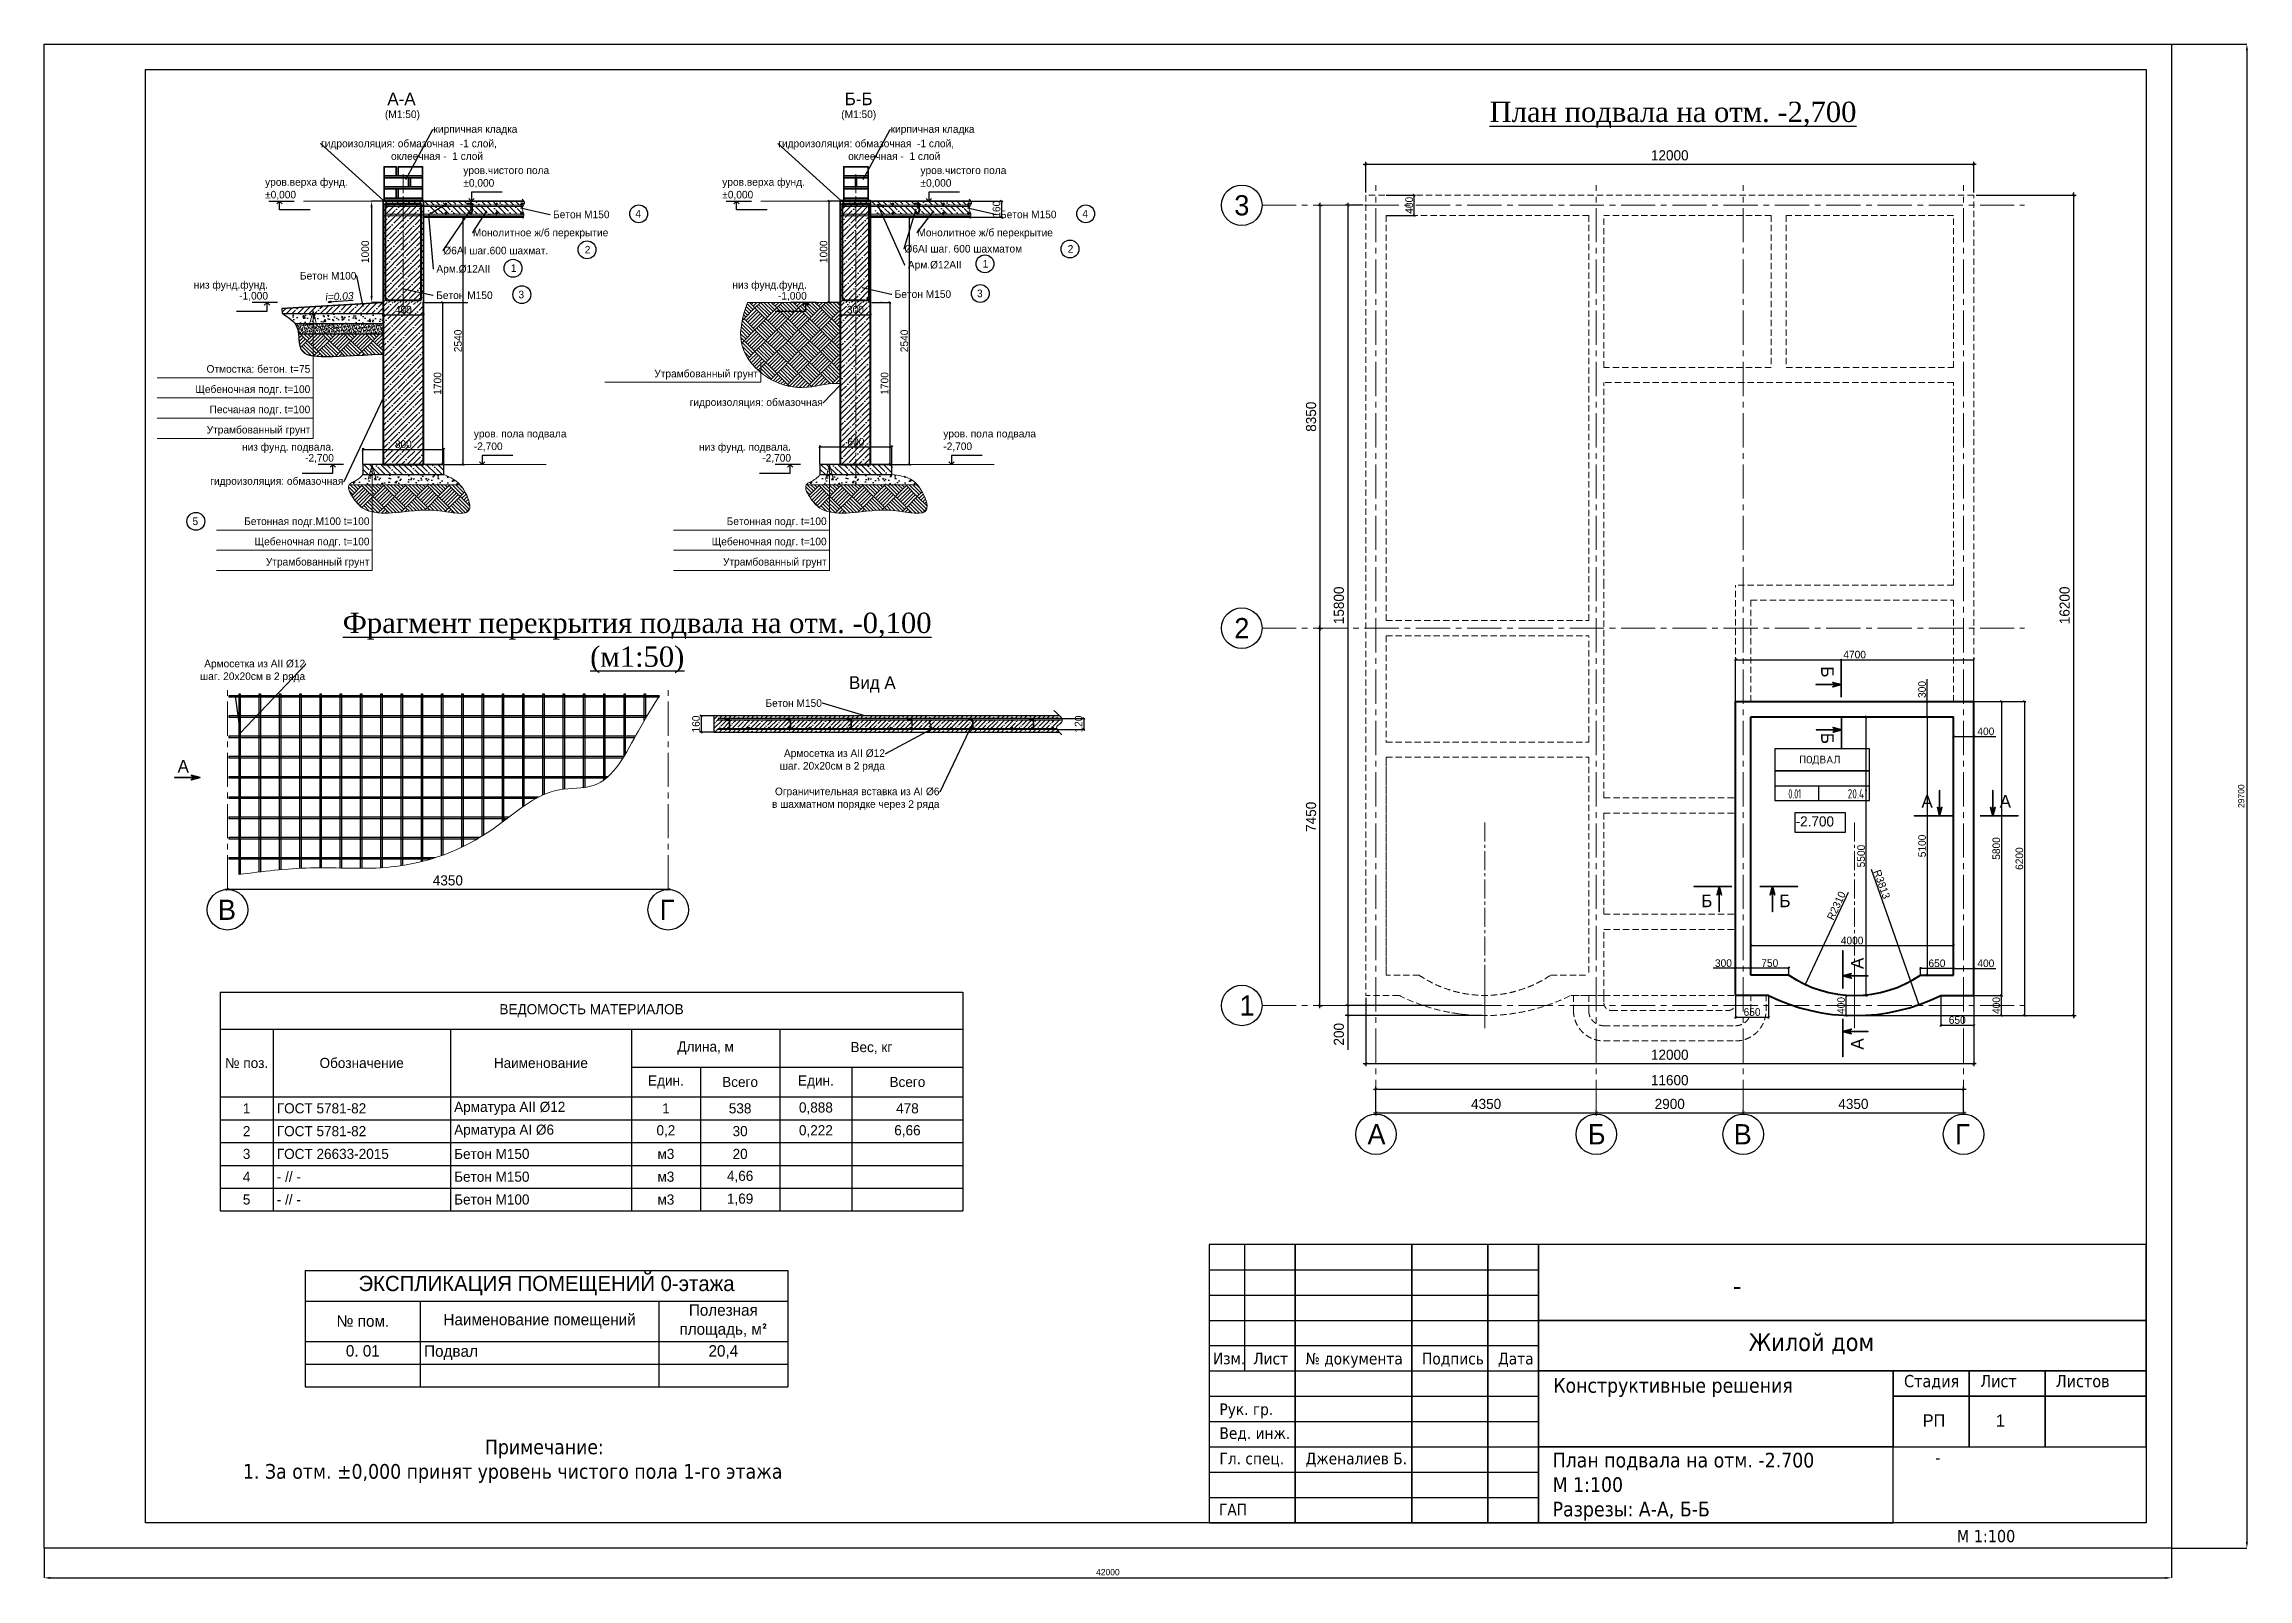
# Model space of a CAD drawing. Header units: millimetres. Extents: x -34189 to 187811, y -74450 to -44144.
# Drawn here: x 10811 to 54317, y -74450 to -44144 of the extents above; entities that cross this region are included whole.
import ezdxf
from ezdxf import colors
from ezdxf.entities.mleader import LeaderData, LeaderLine
from ezdxf.enums import TextEntityAlignment as Align
from ezdxf.math import Vec2, Vec3

# ---------------------------------------------------------------- set-up
doc = ezdxf.new("R2010")
doc.units = ezdxf.units.MM
doc.linetypes.add('CENTER2', pattern=[1.125, 0.75, -0.125, 0.125, -0.125])
doc.linetypes.add('DASHED2', pattern=[0.375, 0.25, -0.125])
doc.layers.add('ahsap', color=222, linetype='Continuous', lineweight=13)
doc.layers.add('OLCU', color=7, linetype='Continuous', lineweight=13)
for name, color, linetype in [('AKS', 252, 'CENTER2'), ('room_no', 7, 'Continuous'), ('Надписи', 211, 'Continuous'), ('Штамп', 222, 'Continuous')]:
    doc.layers.add(name, color=color, linetype=linetype)
doc.styles.add('CYRILLIC', font='cyriltlc.shx')
doc.styles.add('ROMANS', font='romans', dxfattribs={"width": 0.75})
doc.styles.add('TR', font='tsimplex.shx', dxfattribs={"width": 0.7})
doc.styles.add('YAZI', font='romans.shx')
doc.dimstyles.new('ISO-25', dxfattribs={"dimtxt": 100, "dimasz": 2.5, "dimexe": 1.25, "dimexo": 0.625, "dimtad": 1, "dimdec": 0, "dimtxsty": 'Standard', "dimcen": 2.5, "dimadec": 0, "dimazin": 0, "dimtfac": 1, "dimtdec": 0, "dimtmove": 0, "dimatfit": 3, "dimfxl": 0, "dimarcsym": 0})
doc.dimstyles.get("Standard").update_dxf_attribs({"dimtxt": 125, "dimasz": 60, "dimexe": 50, "dimexo": 50, "dimgap": 30, "dimtad": 1, "dimdec": 0, "dimzin": 0, "dimdsep": 46, "dimtxsty": 'TR', "dimblk": 'ARCHTICK', "dimcen": 90, "dimdle": 50, "dimclrt": 256, "dimadec": 0, "dimazin": 0, "dimtfac": 1, "dimtdec": 0, "dimtofl": 0, "dimtmove": 1, "dimatfit": 3, "dimldrblk": 'ARCHTICK', "dimfxl": 0, "dimtolj": 1, "dimtzin": 0, "dimarcsym": 0})
pattern_1 = [(45, (-510914.86, -62528.62), (-112.2532, 112.2532), []), (45, (-510802.6, -62528.62), (-112.2532, 112.2532), [198.4375, -39.6875, 0, -39.6875])]
pattern_2 = [(135, (-1235.02, 374.17), (-112.2532, -112.2532), []), (135, (-1235.02, 486.42), (-112.2532, -112.2532), [198.4375, -39.6875, 0, -39.6875])]
pattern_3 = [(45, (-501890.17, -62528.62), (-112.2532, 112.2532), []), (45, (-501777.92, -62528.62), (-112.2532, 112.2532), [198.4375, -39.6875, 0, -39.6875])]
pattern_4 = [(45, (-2141.7, 41.14), (-89.80256, 89.80256), []), (45, (-2051.89, 41.14), (-89.80256, 89.80256), [158.75, -31.75, 0, -31.75])]
pattern_5 = [(135, (-1235.02, 0), (-431.0523, 3e-14), [304.8, -304.8]), (135, (-1199.1, 35.92), (-431.0523, 3e-14), [304.8, -304.8]), (135, (-1163.18, 71.84), (-431.0523, 3e-14), [304.8, -304.8]), (135, (-1127.26, 107.76), (-431.0523, 3e-14), [304.8, -304.8]), (135, (-1091.34, 143.68), (-431.0523, 3e-14), [304.8, -304.8]), (135, (-1055.42, 179.6), (-431.0523, 3e-14), [304.8, -304.8]), (135, (-1019.5, 215.53), (-431.0523, 3e-14), [304.8, -304.8]), (45, (-1450.55, 215.53), (431.0523, -3e-14), [304.8, -304.8]), (45, (-1486.47, 251.45), (431.0523, -3e-14), [304.8, -304.8]), (45, (-1522.4, 287.37), (431.0523, -3e-14), [304.8, -304.8]), (45, (-1558.3, 323.3), (431.0523, -3e-14), [304.8, -304.8]), (45, (-1594.23, 359.2), (431.0523, -3e-14), [304.8, -304.8]), (45, (-1630.16, 395.13), (431.0523, -3e-14), [304.8, -304.8]), (45, (-1666.08, 431.05), (431.0523, -3e-14), [304.8, -304.8])]

msp = doc.modelspace()

# ---------------------------------------------------------------- texts
at = {"char_height": 400, "attachment_point": 1}
for s, insert, width in [('{\\fTimes New Roman|b0|i0|c204|p18;\\LПлан подвала на отм. -2,700}', (39347.3, -45282.4), 9779.751), ('{\\fTimes New Roman|b0|i0|c204|p18;\\W1.6175;\\L \\W1;Фрагмент перекрытия подвала на отм. -0,100\\P\\W8.4908;    \\W1;(м1:50)}', (16462, -55371.8), 11798.496)]:
    msp.add_mtext(s, dxfattribs=dict(at, insert=insert, width=width))
for s, width, heights, insert, char_height, attachment_point in [('уров.верха фунд.\\P%%P0,000', 2216.435, [0], (15173.7, -47219.7), 150, 7), ('уров.чистого пола\\P%%P0,000', 2741.663, [0], (19087, -46988.5), 150, 7), ('уров.верха фунд.\\P%%P0,000', 2216.435, [0], (24198.4, -47219.7), 150, 7), ('уров.чистого пола\\P%%P0,000', 2741.663, [0], (28111.6, -46988.5), 150, 7), ('3', 211.974, [0], (34306.9, -47126.9), 400, 1), ('низ фунд.фунд.', 1933.124, [0], (15232, -49017.9), 150, 9), ('-1,000', 537.192, [0], (15232, -49217.6), 150, 9), ('низ фунд.фунд.', 1933.124, [0], (25867.6, -49017.9), 150, 9), ('-1,000', 537.192, [0], (25867.6, -49217.6), 150, 9), ('низ фунд. подвала.', 2726.64, [0], (16532.2, -52217.5), 150, 9), ('уров. пола подвала\\P-2,700', 2741.663, [0], (19294.5, -52188.7), 150, 7), ('низ фунд. подвала.', 2726.64, [0], (25556.9, -52217.5), 150, 9), ('уров. пола подвала\\P-2,700', 2741.663, [0], (28562.2, -52188.7), 150, 7), ('-2,700', 537.192, [0], (16532.2, -52417.1), 150, 9), ('-2,700', 537.192, [0], (25556.9, -52417.1), 150, 9), ('2', 211.974, [0], (34306.9, -55476.9), 400, 1), ('-2.700', 905.418, [253.8], (45387.4, -59392.1), 200, 1), ('В', 211.974, [0], (14600.1, -61037.1), 400, 3), ('Г', 211.974, [0], (22964.6, -61037.1), 400, 1), ('1', 211.974, [0], (34409.3, -62926.9), 400, 1), ('А', 211.974, [0], (36935.5, -65469.8), 400, 1), ('Б', 211.974, [0], (41285.5, -65469.8), 400, 1), ('В', 211.974, [0], (44521, -65469.8), 400, 3), ('Г', 211.974, [0], (48535.5, -65469.8), 400, 1)]:
    msp.add_mtext_dynamic_manual_height_columns(s, width=width, gutter_width=12.5, heights=heights, dxfattribs=dict(insert=insert, char_height=char_height, attachment_point=attachment_point))
at = {"insert": (16917.1, -49036.8), "char_height": 145, "attachment_point": 3, "rotation": 3.23735}
msp.add_mtext_dynamic_manual_height_columns('{\\fArial|b0|i1|c204|p34;i=0.03}', width=86.542, gutter_width=12.5, heights=[0], dxfattribs=at)
at = {"layer": 'ahsap', "color": 0, "char_height": 150}
for s, width, insert, attachment_point in [('(М1:50)', 980.566, (17540.1, -45454.8), 1), ('(М1:50)', 980.566, (26547, -45454.8), 1), ('4', 100, (22594, -47418.8), 3), ('4', 100, (31418.1, -47418.8), 3), ('2', 100, (21484.6, -48128.9), 1), ('2', 100, (31018.3, -48113.7), 1), ('1', 100, (20023.8, -48493.4), 1), ('1', 100, (29340.4, -48406), 1), ('3', 100, (20287.2, -49013.8), 3), ('3', 100, (29338.1, -48991.9), 3), ('Щебеночная подг. t=100', 3252.277, (16066.5, -50882.9), 3), ('Отмостка: бетон. t=75', 3252.277, (16066.5, -50482.9), 3), ('Утрамбованный грунт', 3252.277, (24903.3, -50574.5), 3), ('Песчаная подг. t=100', 3252.277, (16066.5, -51282.9), 3), ('Утрамбованный грунт', 3252.277, (16066.5, -51682.9), 3), ('5', 100, (13852.8, -53491.4), 3), ('Бетонная подг.М100 t=100', 3252.277, (17235, -53490.6), 3), ('Бетонная подг. t=100', 3252.277, (26259.7, -53490.6), 3), ('Щебеночная подг. t=100', 3252.277, (17235, -53890.6), 3), ('Щебеночная подг. t=100', 3252.277, (26259.7, -53890.6), 3), ('Утрамбованный грунт', 3252.277, (17235, -54290.6), 3), ('Утрамбованный грунт', 3252.277, (26259.7, -54290.6), 3)]:
    msp.add_mtext_dynamic_manual_height_columns(s, width=width, gutter_width=12.5, heights=[0], dxfattribs=dict(at, insert=insert, attachment_point=attachment_point))
at = {"layer": 'AKS', "color": 1}
for s, p in [('А-А', (17866.5, -45225.5)), ('Б-Б', (26891.2, -45225.5)), ('Вид А', (27161.8, -56788.1)), ('А', (13559.2, -58402.3)), ('А', (47983.6, -59095.5)), ('А', (49527.9, -59095.5)), ('Б', (43633.6, -61060.9)), ('Б', (45177.9, -61060.9))]:
    msp.add_text(s, height=250, dxfattribs=at).set_placement(p, align=Align.MIDDLE)
for s, rotation, p in [('Б', 270, (46016.7, -56539.6)), ('Б', 270, (46016.7, -57853.2)), ('А', 90, (46605.3, -62295.4)), ('А', 90, (46605.3, -63887.3))]:
    msp.add_text(s, height=250, rotation=rotation, dxfattribs=at).set_placement(p, align=Align.MIDDLE)
at = {"layer": 'Надписи', "color": 0, "ltscale": 0.5}
for s, height, p in [('РП', 240.85, (47896.4, -71441.7)), ('1', 240.9, (49341.5, -71441.7))]:
    msp.add_text(s, height=height, dxfattribs=at).set_placement(p)
at = {"layer": 'Надписи', "color": 0, "ltscale": 0.5, "attachment_point": 1}
for s, insert, char_height, width in [('{\\fTahoma|b0|i0|c204|p32;-}', (44151.7, -68466.9), 384.402, 4592.665), ('{\\fTahoma|b0|i0|c204|p32;\\W9.5914;   \\W1;Жилой дом}', (40684.7, -69599.4), 350, 11114.942), ('{\\fTahoma|b0|i0|c204|p32;Изм.}', (33885.9, -69979.7), 230, 699.489), ('{\\fTahoma|b0|i0|c204|p32;Лист}', (34680, -69984.7), 230, 716.171), ('{\\fTahoma|b0|i0|c204|p32;№ документа}', (35712.8, -69984.7), 230, 1994.841), ('{\\fTahoma|b0|i0|c204|p32;Подпись}', (38012.8, -69984.7), 230, 1261.74), ('{\\fTahoma|b0|i0|c204|p32;Дата}', (39512.8, -69984.7), 230, 762.824), ('{\\fTahoma|b0|i0|c204|p32;Стадия}', (47527.4, -70422.7), 240.853, 6469.464), ('{\\fTahoma|b0|i0|c204|p32;Лист}', (49033.6, -70422.7), 240.853, 6469.464), ('{\\fTahoma|b0|i0|c204|p32;Листов}', (50524.5, -70422.7), 240.853, 6469.464), ('{\\fTahoma|b0|i0|c204|p32;Конструктивные решения}', (40602.5, -70484.1), 290, 6469.464), ('{\\fTahoma|b0|i0|c204|p32;Рук. гр.}', (34014.1, -70984.7), 230, 1434.854), ('{\\fTahoma|b0|i0|c204|p32;\\W8.7824;     \\W1;Примечание:\\P1. За отм. ±0,000 принят уровень чистого пола 1-го этажа}', (14737.1, -71697.7), 290, 16594.679), ('{\\fTahoma|b0|i0|c204|p32;Вед. инж.}', (34014.1, -71455.3), 230, 1434.854), ('{\\fTahoma|b0|i0|c204|p32;Гл. спец.}', (34014.1, -71957.3), 230, 1434.854), ('{\\fTahoma|b0|i0|c204|p32;Дженалиев Б.}', (35714.1, -71957.3), 230, 1997.09), ('{\\fTahoma|b0|i0|c204|p32;План подвала на отм. -2.700\\PМ 1:100\\PРазрезы: А-А, Б-Б}', (40591.1, -71958.6), 290, 5921.414), ('{\\fTahoma|b0|i0|c204|p32;   -}', (47872.1, -71931.9), 240.853, 4340.302), ('{\\fTahoma|b0|i0|c204|p32;ГАП}', (34004.2, -72966.5), 230, 1444.708), ('{\\fTahoma|b0|i0|c204|p32;М 1:100}', (48569.9, -73483.7), 240.853, 6469.464)]:
    msp.add_mtext(s, dxfattribs=dict(at, insert=insert, char_height=char_height, width=width))

# ---------------------------------------------------------------- blocks, each defined once
blk = doc.blocks.new('*D79')
at = {"layer": 'ahsap', "color": 0, "lineweight": -2}
for p, q in [((10811, -73845), (10811, -74429)), ((52811, -73845), (52811, -74429)), ((10936, -74429), (52686, -74429))]:
    blk.add_line(p, q, dxfattribs=at)
at = {"layer": 'ahsap', "color": 0}
for points in [[(10936, -74408), (10936, -74450), (10811, -74429)], [(52686, -74408), (52686, -74450), (52811, -74429)]]:
    blk.add_solid(points, dxfattribs=at)
at = {"layer": 'DEFPOINTS', "color": 0}
for p in [(10811, -73844), (52811, -73844), (52811, -74429)]:
    blk.add_point(p, dxfattribs=at)
at = {"layer": 'ahsap', "color": 0, "insert": (31811, -74316), "char_height": 125, "attachment_point": 5}
blk.add_mtext('42000', dxfattribs=at)
blk = doc.blocks.new('*D80')
at = {"layer": 'ahsap', "color": 0, "lineweight": -2}
for p, q in [((52812, -44144), (54296, -44144)), ((54296, -44269), (54296, -73719)), ((52812, -73844), (54296, -73844))]:
    blk.add_line(p, q, dxfattribs=at)
at = {"layer": 'ahsap', "color": 0}
for points in [[(54275, -44269), (54317, -44269), (54296, -44144)], [(54275, -73719), (54317, -73719), (54296, -73844)]]:
    blk.add_solid(points, dxfattribs=at)
at = {"layer": 'DEFPOINTS', "color": 0}
for p in [(52811, -44144), (52811, -73844), (54296, -73844)]:
    blk.add_point(p, dxfattribs=at)
at = {"layer": 'ahsap', "color": 0, "insert": (54183, -58994), "char_height": 125, "attachment_point": 5, "rotation": 90}
blk.add_mtext('29700', dxfattribs=at)
blk = doc.blocks.new('_ArchTick')
at = {"color": 0, "linetype": 'ByBlock', "const_width": 0.15}
blk.add_lwpolyline([(-0.5, -0.5), (0.5, 0.5)], dxfattribs=at)
blk = doc.blocks.new('*D83')
at = {"layer": 'DEFPOINTS', "color": 0}
for p in [(48903, -47127), (46553, -63327), (50874, -63327)]:
    blk.add_point(p, dxfattribs=at)
at = {"layer": 'OLCU', "color": 0, "lineweight": -2}
for p, q in [((48953, -47127), (50924, -47127)), ((50874, -47077), (50874, -63377)), ((46603, -63327), (50924, -63327))]:
    blk.add_line(p, q, dxfattribs=at)
at = {"layer": 'OLCU', "color": 0, "lineweight": -2, "xscale": 60, "yscale": 60, "zscale": 60}
for p, rotation in [((50874, -47127), 90), ((50874, -63327), 270)]:
    blk.add_blockref('_ArchTick', p, dxfattribs=dict(at, rotation=rotation))
at = {"layer": 'OLCU', "insert": (50699, -55227), "char_height": 200, "attachment_point": 5, "rotation": 90}
blk.add_mtext('\\A1;16200', dxfattribs=at)
blk = doc.blocks.new('*D82')
at = {"layer": 'DEFPOINTS', "color": 0}
for p in [(48903, -46517), (36903, -47127), (48903, -47127)]:
    blk.add_point(p, dxfattribs=at)
at = {"layer": 'OLCU', "color": 0, "lineweight": -2}
for p, q in [((36853, -46517), (48953, -46517)), ((36903, -47077), (36903, -46467)), ((48903, -47077), (48903, -46467))]:
    blk.add_line(p, q, dxfattribs=at)
at = {"layer": 'OLCU', "color": 0, "lineweight": -2, "xscale": 60, "yscale": 60, "zscale": 60, "rotation": 180}
blk.add_blockref('_ArchTick', (36903, -46517), dxfattribs=at)
at = {"layer": 'OLCU', "color": 0, "lineweight": -2, "xscale": 60, "yscale": 60, "zscale": 60}
blk.add_blockref('_ArchTick', (48903, -46517), dxfattribs=at)
at = {"layer": 'OLCU', "insert": (42903, -46342), "char_height": 200, "attachment_point": 5}
blk.add_mtext('\\A1;12000', dxfattribs=at)
blk = doc.blocks.new('*D84')
at = {"layer": 'DEFPOINTS', "color": 0}
for p in [(36903, -47327), (36547, -63127), (36903, -63127)]:
    blk.add_point(p, dxfattribs=at)
at = {"layer": 'OLCU', "color": 0, "lineweight": -2}
for p, q in [((36853, -47327), (36497, -47327)), ((36547, -47277), (36547, -63177)), ((36853, -63127), (36497, -63127))]:
    blk.add_line(p, q, dxfattribs=at)
at = {"layer": 'OLCU', "color": 0, "lineweight": -2, "xscale": 60, "yscale": 60, "zscale": 60}
for p, rotation in [((36547, -47327), 90), ((36547, -63127), 270)]:
    blk.add_blockref('_ArchTick', p, dxfattribs=dict(at, rotation=rotation))
at = {"layer": 'OLCU', "insert": (36372, -55227), "char_height": 200, "attachment_point": 5, "rotation": 90}
blk.add_mtext('\\A1;15800', dxfattribs=at)
blk = doc.blocks.new('*D85')
at = {"layer": 'DEFPOINTS', "color": 0}
for p in [(48703, -64778), (37103, -65270), (48703, -65270)]:
    blk.add_point(p, dxfattribs=at)
at = {"layer": 'OLCU', "color": 0, "lineweight": -2}
for p, q in [((37053, -64778), (48753, -64778)), ((37103, -65220), (37103, -64728)), ((48703, -65220), (48703, -64728))]:
    blk.add_line(p, q, dxfattribs=at)
at = {"layer": 'OLCU', "color": 0, "lineweight": -2, "xscale": 60, "yscale": 60, "zscale": 60, "rotation": 180}
blk.add_blockref('_ArchTick', (37103, -64778), dxfattribs=at)
at = {"layer": 'OLCU', "color": 0, "lineweight": -2, "xscale": 60, "yscale": 60, "zscale": 60}
blk.add_blockref('_ArchTick', (48703, -64778), dxfattribs=at)
at = {"layer": 'OLCU', "insert": (42903, -64603), "char_height": 200, "attachment_point": 5}
blk.add_mtext('\\A1;11600', dxfattribs=at)
blk = doc.blocks.new('_Oblique')
at = {"color": 0, "linetype": 'ByBlock', "lineweight": -2}
blk.add_line((-0.5, -0.5), (0.5, 0.5), dxfattribs=at)
blk = doc.blocks.new('*D86')
at = {"layer": 'ahsap', "color": 0, "lineweight": -2}
for p, q in [((48498, -57427), (46757, -57427)), ((46782, -62927), (46782, -57427)), ((46558, -62927), (46807, -62927))]:
    blk.add_line(p, q, dxfattribs=at)
at = {"layer": 'DEFPOINTS', "color": 0}
for p in [(46782, -57427), (48503, -57427), (46553, -62927)]:
    blk.add_point(p, dxfattribs=at)
at = {"layer": 'ahsap', "color": 0, "lineweight": -2, "xscale": 40, "yscale": 40, "zscale": 40}
for p, rotation in [((46782, -57427), 90), ((46782, -62927), 270)]:
    blk.add_blockref('_Oblique', p, dxfattribs=dict(at, rotation=rotation))
at = {"layer": 'ahsap', "color": 0, "insert": (46682, -60177), "char_height": 150, "attachment_point": 5, "rotation": 90}
blk.add_mtext('5500', dxfattribs=at)
blk = doc.blocks.new('*D87')
at = {"layer": 'ahsap', "color": 0, "lineweight": -2}
for p, q in [((44503, -62522), (44503, -61920)), ((44503, -61945), (48503, -61945)), ((48503, -62522), (48503, -61920))]:
    blk.add_line(p, q, dxfattribs=at)
at = {"layer": 'DEFPOINTS', "color": 0}
for p in [(48503, -61945), (44503, -62527), (48503, -62527)]:
    blk.add_point(p, dxfattribs=at)
at = {"layer": 'ahsap', "color": 0, "lineweight": -2, "xscale": 40, "yscale": 40, "zscale": 40, "rotation": 180}
blk.add_blockref('_Oblique', (44503, -61945), dxfattribs=at)
at = {"layer": 'ahsap', "color": 0, "lineweight": -2, "xscale": 40, "yscale": 40, "zscale": 40}
blk.add_blockref('_Oblique', (48503, -61945), dxfattribs=at)
at = {"layer": 'ahsap', "color": 0, "insert": (46503, -61845), "char_height": 150, "attachment_point": 5}
blk.add_mtext('4000', dxfattribs=at)
blk = doc.blocks.new('*D88')
at = {"layer": 'ahsap', "color": 0, "lineweight": -2}
for p, q in [((47984, -57127), (47984, -56687)), ((48498, -57127), (47959, -57127)), ((48498, -57427), (47959, -57427)), ((47984, -57427), (47984, -57127))]:
    blk.add_line(p, q, dxfattribs=at)
at = {"layer": 'DEFPOINTS', "color": 0}
for p in [(47984, -57427), (48503, -57127), (48503, -57427)]:
    blk.add_point(p, dxfattribs=at)
at = {"layer": 'ahsap', "color": 0, "lineweight": -2, "xscale": 40, "yscale": 40, "zscale": 40}
for p, rotation in [((47984, -57127), 90), ((47984, -57427), 270)]:
    blk.add_blockref('_Oblique', p, dxfattribs=dict(at, rotation=rotation))
at = {"layer": 'ahsap', "color": 0, "insert": (47884, -56887), "char_height": 150, "attachment_point": 5, "rotation": 90}
blk.add_mtext('300', dxfattribs=at)
blk = doc.blocks.new('*D89')
at = {"layer": 'ahsap', "color": 0, "lineweight": -2}
for p, q in [((37308, -47127), (37885, -47127)), ((37860, -47527), (37860, -47127)), ((37308, -47527), (37885, -47527))]:
    blk.add_line(p, q, dxfattribs=at)
at = {"layer": 'DEFPOINTS', "color": 0}
for p in [(37303, -47127), (37860, -47127), (37303, -47527)]:
    blk.add_point(p, dxfattribs=at)
at = {"layer": 'ahsap', "color": 0, "lineweight": -2, "xscale": 40, "yscale": 40, "zscale": 40}
for p, rotation in [((37860, -47127), 90), ((37860, -47527), 270)]:
    blk.add_blockref('_Oblique', p, dxfattribs=dict(at, rotation=rotation))
at = {"layer": 'ahsap', "color": 0, "insert": (37760, -47327), "char_height": 150, "attachment_point": 5, "rotation": 90}
blk.add_mtext('400', dxfattribs=at)
blk = doc.blocks.new('*D90')
at = {"layer": 'ahsap', "color": 0, "lineweight": -2}
for p, q in [((48503, -57432), (48503, -57841)), ((48503, -57816), (48903, -57816)), ((48903, -57435), (48903, -57841)), ((48903, -57816), (49343, -57816))]:
    blk.add_line(p, q, dxfattribs=at)
at = {"layer": 'DEFPOINTS', "color": 0}
for p in [(48503, -57427), (48903, -57430), (48903, -57816)]:
    blk.add_point(p, dxfattribs=at)
at = {"layer": 'ahsap', "color": 0, "lineweight": -2, "xscale": 40, "yscale": 40, "zscale": 40, "rotation": 180}
blk.add_blockref('_Oblique', (48503, -57816), dxfattribs=at)
at = {"layer": 'ahsap', "color": 0, "lineweight": -2, "xscale": 40, "yscale": 40, "zscale": 40}
blk.add_blockref('_Oblique', (48903, -57816), dxfattribs=at)
at = {"layer": 'ahsap', "color": 0, "insert": (49143, -57716), "char_height": 150, "attachment_point": 5}
blk.add_mtext('400', dxfattribs=at)
blk = doc.blocks.new('*D91')
at = {"layer": 'ahsap', "color": 0, "lineweight": -2}
for p, q in [((48448, -57427), (47959, -57427)), ((47984, -57427), (47984, -62527)), ((48498, -62527), (47959, -62527))]:
    blk.add_line(p, q, dxfattribs=at)
at = {"layer": 'DEFPOINTS', "color": 0}
for p in [(48453, -57427), (47984, -62527), (48503, -62527)]:
    blk.add_point(p, dxfattribs=at)
at = {"layer": 'ahsap', "color": 0, "lineweight": -2, "xscale": 40, "yscale": 40, "zscale": 40}
for p, rotation in [((47984, -57427), 90), ((47984, -62527), 270)]:
    blk.add_blockref('_Oblique', p, dxfattribs=dict(at, rotation=rotation))
at = {"layer": 'ahsap', "color": 0, "insert": (47884, -59977), "char_height": 150, "attachment_point": 5, "rotation": 90}
blk.add_mtext('5100', dxfattribs=at)
blk = doc.blocks.new('*D92')
at = {"layer": 'ahsap', "color": 0, "lineweight": -2}
for p, q in [((48258, -62927), (49475, -62927)), ((49450, -63327), (49450, -62927)), ((46558, -63327), (49475, -63327))]:
    blk.add_line(p, q, dxfattribs=at)
at = {"layer": 'DEFPOINTS', "color": 0}
for p in [(48253, -62927), (49450, -62927), (46553, -63327)]:
    blk.add_point(p, dxfattribs=at)
at = {"layer": 'ahsap', "color": 0, "lineweight": -2, "xscale": 40, "yscale": 40, "zscale": 40}
for p, rotation in [((49450, -62927), 90), ((49450, -63327), 270)]:
    blk.add_blockref('_Oblique', p, dxfattribs=dict(at, rotation=rotation))
at = {"layer": 'ahsap', "color": 0, "insert": (49350, -63127), "char_height": 150, "attachment_point": 5, "rotation": 90}
blk.add_mtext('400', dxfattribs=at)
blk = doc.blocks.new('*D93')
at = {"layer": 'ahsap', "color": 0, "lineweight": -2}
for p, q in [((47853, -62522), (47853, -62370)), ((48503, -62395), (47853, -62395)), ((48503, -62522), (48503, -62370))]:
    blk.add_line(p, q, dxfattribs=at)
at = {"layer": 'DEFPOINTS', "color": 0}
for p in [(47853, -62395), (47853, -62527), (48503, -62527)]:
    blk.add_point(p, dxfattribs=at)
at = {"layer": 'ahsap', "color": 0, "lineweight": -2, "xscale": 40, "yscale": 40, "zscale": 40, "rotation": 180}
blk.add_blockref('_Oblique', (47853, -62395), dxfattribs=at)
at = {"layer": 'ahsap', "color": 0, "lineweight": -2, "xscale": 40, "yscale": 40, "zscale": 40}
blk.add_blockref('_Oblique', (48503, -62395), dxfattribs=at)
at = {"layer": 'ahsap', "color": 0, "insert": (48178, -62295), "char_height": 150, "attachment_point": 5}
blk.add_mtext('650', dxfattribs=at)
blk = doc.blocks.new('*D94')
at = {"layer": 'ahsap', "color": 0, "lineweight": -2}
for p, q in [((44503, -62522), (44503, -62366)), ((45253, -62391), (44503, -62391)), ((45253, -62522), (45253, -62366))]:
    blk.add_line(p, q, dxfattribs=at)
at = {"layer": 'DEFPOINTS', "color": 0}
for p in [(44503, -62391), (44503, -62527), (45253, -62527)]:
    blk.add_point(p, dxfattribs=at)
at = {"layer": 'ahsap', "color": 0, "lineweight": -2, "xscale": 40, "yscale": 40, "zscale": 40, "rotation": 180}
blk.add_blockref('_Oblique', (44503, -62391), dxfattribs=at)
at = {"layer": 'ahsap', "color": 0, "lineweight": -2, "xscale": 40, "yscale": 40, "zscale": 40}
blk.add_blockref('_Oblique', (45253, -62391), dxfattribs=at)
at = {"layer": 'ahsap', "color": 0, "insert": (44878, -62291), "char_height": 150, "attachment_point": 5}
blk.add_mtext('750', dxfattribs=at)
blk = doc.blocks.new('*D95')
at = {"layer": 'ahsap', "color": 0, "lineweight": -2}
blk.add_line((46425, -60893), (45579, -62712), dxfattribs=at)
at = {"layer": 'DEFPOINTS', "color": 0}
for p in [(46553, -60618), (45579, -62712)]:
    blk.add_point(p, dxfattribs=at)
at = {"layer": 'ahsap', "color": 0, "lineweight": -2, "xscale": 40, "yscale": 40, "zscale": 40, "rotation": 245.0432815342394}
blk.add_blockref('_Oblique', (45579, -62712), dxfattribs=at)
at = {"layer": 'ahsap', "color": 0, "insert": (46192, -61157), "char_height": 150, "attachment_point": 5, "rotation": 65.0433}
blk.add_mtext('R2310', dxfattribs=at)
blk = doc.blocks.new('*D96')
at = {"layer": 'ahsap', "color": 0, "lineweight": -2}
blk.add_line((46878, -60437), (47819, -63111), dxfattribs=at)
at = {"layer": 'DEFPOINTS', "color": 0}
for p in [(46553, -59514), (47819, -63111)]:
    blk.add_point(p, dxfattribs=at)
at = {"layer": 'ahsap', "color": 0, "lineweight": -2, "xscale": 40, "yscale": 40, "zscale": 40, "rotation": 289.3931102363243}
blk.add_blockref('_Oblique', (47819, -63111), dxfattribs=at)
at = {"layer": 'ahsap', "color": 0, "insert": (47089, -60734), "char_height": 150, "attachment_point": 5, "rotation": 289.3931}
blk.add_mtext('R3813', dxfattribs=at)
blk = doc.blocks.new('*D97')
at = {"layer": 'ahsap', "color": 0, "lineweight": -2}
for p, q in [((48503, -62522), (48503, -62370)), ((48503, -62395), (48903, -62395)), ((48903, -62522), (48903, -62370)), ((48903, -62395), (49343, -62395))]:
    blk.add_line(p, q, dxfattribs=at)
at = {"layer": 'DEFPOINTS', "color": 0}
for p in [(48503, -62527), (48903, -62395), (48903, -62527)]:
    blk.add_point(p, dxfattribs=at)
at = {"layer": 'ahsap', "color": 0, "lineweight": -2, "xscale": 40, "yscale": 40, "zscale": 40, "rotation": 180}
blk.add_blockref('_Oblique', (48503, -62395), dxfattribs=at)
at = {"layer": 'ahsap', "color": 0, "lineweight": -2, "xscale": 40, "yscale": 40, "zscale": 40}
blk.add_blockref('_Oblique', (48903, -62395), dxfattribs=at)
at = {"layer": 'ahsap', "color": 0, "insert": (49143, -62295), "char_height": 150, "attachment_point": 5}
blk.add_mtext('400', dxfattribs=at)
blk = doc.blocks.new('*D98')
at = {"layer": 'ahsap', "color": 0, "lineweight": -2}
for p, q in [((44203, -62391), (43763, -62391)), ((44203, -62480), (44203, -62366)), ((44503, -62391), (44203, -62391)), ((44503, -62517), (44503, -62366))]:
    blk.add_line(p, q, dxfattribs=at)
at = {"layer": 'DEFPOINTS', "color": 0}
for p in [(44203, -62391), (44203, -62485), (44503, -62522)]:
    blk.add_point(p, dxfattribs=at)
at = {"layer": 'ahsap', "color": 0, "lineweight": -2, "xscale": 40, "yscale": 40, "zscale": 40, "rotation": 180}
blk.add_blockref('_Oblique', (44203, -62391), dxfattribs=at)
at = {"layer": 'ahsap', "color": 0, "lineweight": -2, "xscale": 40, "yscale": 40, "zscale": 40}
blk.add_blockref('_Oblique', (44503, -62391), dxfattribs=at)
at = {"layer": 'ahsap', "color": 0, "insert": (43963, -62291), "char_height": 150, "attachment_point": 5}
blk.add_mtext('300', dxfattribs=at)
blk = doc.blocks.new('*D99')
at = {"layer": 'ahsap', "color": 0, "lineweight": -2}
for p, q in [((48253, -62932), (48253, -63540)), ((48903, -62932), (48903, -63540)), ((48253, -63515), (48903, -63515))]:
    blk.add_line(p, q, dxfattribs=at)
at = {"layer": 'DEFPOINTS', "color": 0}
for p in [(48253, -62927), (48903, -62927), (48903, -63515)]:
    blk.add_point(p, dxfattribs=at)
at = {"layer": 'ahsap', "color": 0, "lineweight": -2, "xscale": 40, "yscale": 40, "zscale": 40, "rotation": 180}
blk.add_blockref('_Oblique', (48253, -63515), dxfattribs=at)
at = {"layer": 'ahsap', "color": 0, "lineweight": -2, "xscale": 40, "yscale": 40, "zscale": 40}
blk.add_blockref('_Oblique', (48903, -63515), dxfattribs=at)
at = {"layer": 'ahsap', "color": 0, "insert": (48578, -63415), "char_height": 150, "attachment_point": 5}
blk.add_mtext('650', dxfattribs=at)
blk = doc.blocks.new('*D150')
at = {"layer": 'DEFPOINTS', "color": 0}
for p in [(36903, -62927), (48903, -62927), (36903, -64276)]:
    blk.add_point(p, dxfattribs=at)
at = {"layer": 'OLCU', "color": 0, "lineweight": -2}
for p, q in [((36903, -62977), (36903, -64326)), ((48903, -62977), (48903, -64326)), ((48953, -64276), (36853, -64276))]:
    blk.add_line(p, q, dxfattribs=at)
at = {"layer": 'OLCU', "color": 0, "lineweight": -2, "xscale": 60, "yscale": 60, "zscale": 60, "rotation": 180}
blk.add_blockref('_ArchTick', (36903, -64276), dxfattribs=at)
at = {"layer": 'OLCU', "color": 0, "lineweight": -2, "xscale": 60, "yscale": 60, "zscale": 60}
blk.add_blockref('_ArchTick', (48903, -64276), dxfattribs=at)
at = {"layer": 'OLCU', "insert": (42903, -64101), "char_height": 200, "attachment_point": 5}
blk.add_mtext('\\A1;12000', dxfattribs=at)
blk = doc.blocks.new('*D151')
at = {"layer": 'DEFPOINTS', "color": 0}
for p in [(37103, -65220), (41453, -65220), (41453, -65247)]:
    blk.add_point(p, dxfattribs=at)
at = {"layer": 'OLCU', "color": 0, "lineweight": -2}
for p, q in [((37053, -65247), (41503, -65247)), ((37103, -65270), (37103, -65297)), ((41453, -65270), (41453, -65297))]:
    blk.add_line(p, q, dxfattribs=at)
at = {"layer": 'OLCU', "color": 0, "lineweight": -2, "xscale": 60, "yscale": 60, "zscale": 60, "rotation": 180}
blk.add_blockref('_ArchTick', (37103, -65247), dxfattribs=at)
at = {"layer": 'OLCU', "color": 0, "lineweight": -2, "xscale": 60, "yscale": 60, "zscale": 60}
blk.add_blockref('_ArchTick', (41453, -65247), dxfattribs=at)
at = {"layer": 'OLCU', "insert": (39278, -65072), "char_height": 200, "attachment_point": 5}
blk.add_mtext('\\A1;4350', dxfattribs=at)
blk = doc.blocks.new('*D152')
at = {"layer": 'DEFPOINTS', "color": 0}
for p in [(44353, -65247), (41453, -65270), (44353, -65270)]:
    blk.add_point(p, dxfattribs=at)
at = {"layer": 'OLCU', "color": 0, "lineweight": -2}
for p, q in [((41403, -65247), (44403, -65247)), ((41453, -65220), (41453, -65197)), ((44353, -65220), (44353, -65197))]:
    blk.add_line(p, q, dxfattribs=at)
at = {"layer": 'OLCU', "color": 0, "lineweight": -2, "xscale": 60, "yscale": 60, "zscale": 60, "rotation": 180}
blk.add_blockref('_ArchTick', (41453, -65247), dxfattribs=at)
at = {"layer": 'OLCU', "color": 0, "lineweight": -2, "xscale": 60, "yscale": 60, "zscale": 60}
blk.add_blockref('_ArchTick', (44353, -65247), dxfattribs=at)
at = {"layer": 'OLCU', "insert": (42903, -65072), "char_height": 200, "attachment_point": 5}
blk.add_mtext('\\A1;2900', dxfattribs=at)
blk = doc.blocks.new('*D153')
at = {"layer": 'DEFPOINTS', "color": 0}
for p in [(48703, -65247), (44353, -65270), (48703, -65270)]:
    blk.add_point(p, dxfattribs=at)
at = {"layer": 'OLCU', "color": 0, "lineweight": -2}
for p, q in [((44303, -65247), (48753, -65247)), ((44353, -65220), (44353, -65197)), ((48703, -65220), (48703, -65197))]:
    blk.add_line(p, q, dxfattribs=at)
at = {"layer": 'OLCU', "color": 0, "lineweight": -2, "xscale": 60, "yscale": 60, "zscale": 60, "rotation": 180}
blk.add_blockref('_ArchTick', (44353, -65247), dxfattribs=at)
at = {"layer": 'OLCU', "color": 0, "lineweight": -2, "xscale": 60, "yscale": 60, "zscale": 60}
blk.add_blockref('_ArchTick', (48703, -65247), dxfattribs=at)
at = {"layer": 'OLCU', "insert": (46528, -65072), "char_height": 200, "attachment_point": 5}
blk.add_mtext('\\A1;4350', dxfattribs=at)
blk = doc.blocks.new('*D154')
at = {"layer": 'DEFPOINTS', "color": 0}
for p in [(35903, -55677), (35998, -55677), (35903, -63127)]:
    blk.add_point(p, dxfattribs=at)
at = {"layer": 'OLCU', "color": 0, "lineweight": -2}
for p, q in [((35953, -55677), (36048, -55677)), ((35998, -63177), (35998, -55627)), ((35953, -63127), (36048, -63127))]:
    blk.add_line(p, q, dxfattribs=at)
at = {"layer": 'OLCU', "color": 0, "lineweight": -2, "xscale": 60, "yscale": 60, "zscale": 60}
for p, rotation in [((35998, -55677), 90), ((35998, -63127), 270)]:
    blk.add_blockref('_ArchTick', p, dxfattribs=dict(at, rotation=rotation))
at = {"layer": 'OLCU', "insert": (35823, -59402), "char_height": 200, "attachment_point": 5, "rotation": 90}
blk.add_mtext('\\A1;7450', dxfattribs=at)
blk = doc.blocks.new('*D155')
at = {"layer": 'DEFPOINTS', "color": 0}
for p in [(35903, -47327), (35903, -55677), (35998, -55677)]:
    blk.add_point(p, dxfattribs=at)
at = {"layer": 'OLCU', "color": 0, "lineweight": -2}
for p, q in [((35953, -47327), (36048, -47327)), ((35998, -47277), (35998, -55727)), ((35953, -55677), (36048, -55677))]:
    blk.add_line(p, q, dxfattribs=at)
at = {"layer": 'OLCU', "color": 0, "lineweight": -2, "xscale": 60, "yscale": 60, "zscale": 60}
for p, rotation in [((35998, -47327), 90), ((35998, -55677), 270)]:
    blk.add_blockref('_ArchTick', p, dxfattribs=dict(at, rotation=rotation))
at = {"layer": 'OLCU', "insert": (35823, -51502), "char_height": 200, "attachment_point": 5, "rotation": 90}
blk.add_mtext('\\A1;8350', dxfattribs=at)
blk = doc.blocks.new('*D156')
at = {"layer": 'DEFPOINTS', "color": 0}
for p in [(36547, -63327), (39253, -63127), (39253, -63327)]:
    blk.add_point(p, dxfattribs=at)
at = {"layer": 'OLCU', "color": 0, "lineweight": -2}
for p, q in [((36547, -63077), (36547, -63327)), ((39203, -63127), (36497, -63127)), ((39203, -63327), (36497, -63327)), ((36547, -63327), (36547, -64004))]:
    blk.add_line(p, q, dxfattribs=at)
at = {"layer": 'OLCU', "color": 0, "lineweight": -2, "xscale": 60, "yscale": 60, "zscale": 60}
for p, rotation in [((36547, -63127), 90), ((36547, -63327), 270)]:
    blk.add_blockref('_ArchTick', p, dxfattribs=dict(at, rotation=rotation))
at = {"layer": 'OLCU', "insert": (36372, -63695), "char_height": 200, "attachment_point": 5, "rotation": 90}
blk.add_mtext('\\A1;200', dxfattribs=at)
blk = doc.blocks.new('*D157')
at = {"layer": 'ahsap', "color": 0, "lineweight": -2}
for p, q in [((48908, -57127), (49475, -57127)), ((49450, -57127), (49450, -62927)), ((48908, -62927), (49475, -62927))]:
    blk.add_line(p, q, dxfattribs=at)
at = {"layer": 'DEFPOINTS', "color": 0}
for p in [(48903, -57127), (48903, -62927), (49450, -62927)]:
    blk.add_point(p, dxfattribs=at)
at = {"layer": 'ahsap', "color": 0, "lineweight": -2, "xscale": 40, "yscale": 40, "zscale": 40}
for p, rotation in [((49450, -57127), 90), ((49450, -62927), 270)]:
    blk.add_blockref('_Oblique', p, dxfattribs=dict(at, rotation=rotation))
at = {"layer": 'ahsap', "color": 0, "insert": (49350, -60027), "char_height": 150, "attachment_point": 5, "rotation": 90}
blk.add_mtext('5800', dxfattribs=at)
blk = doc.blocks.new('*D158')
at = {"layer": 'ahsap', "color": 0, "lineweight": -2}
for p, q in [((44203, -57122), (44203, -56274)), ((44203, -56299), (48903, -56299)), ((48903, -57122), (48903, -56274))]:
    blk.add_line(p, q, dxfattribs=at)
at = {"layer": 'DEFPOINTS', "color": 0}
for p in [(48903, -56299), (44203, -57127), (48903, -57127)]:
    blk.add_point(p, dxfattribs=at)
at = {"layer": 'ahsap', "color": 0, "lineweight": -2, "xscale": 40, "yscale": 40, "zscale": 40, "rotation": 180}
blk.add_blockref('_Oblique', (44203, -56299), dxfattribs=at)
at = {"layer": 'ahsap', "color": 0, "lineweight": -2, "xscale": 40, "yscale": 40, "zscale": 40}
blk.add_blockref('_Oblique', (48903, -56299), dxfattribs=at)
at = {"layer": 'ahsap', "color": 0, "insert": (46553, -56199), "char_height": 150, "attachment_point": 5}
blk.add_mtext('4700', dxfattribs=at)
blk = doc.blocks.new('*D159')
at = {"layer": 'ahsap', "color": 0, "lineweight": -2}
for p, q in [((46548, -62927), (46360, -62927)), ((46385, -63327), (46385, -62927)), ((46548, -63327), (46360, -63327))]:
    blk.add_line(p, q, dxfattribs=at)
at = {"layer": 'DEFPOINTS', "color": 0}
for p in [(46385, -62927), (46553, -62927), (46553, -63327)]:
    blk.add_point(p, dxfattribs=at)
at = {"layer": 'ahsap', "color": 0, "lineweight": -2, "xscale": 40, "yscale": 40, "zscale": 40}
for p, rotation in [((46385, -62927), 90), ((46385, -63327), 270)]:
    blk.add_blockref('_Oblique', p, dxfattribs=dict(at, rotation=rotation))
at = {"layer": 'ahsap', "color": 0, "insert": (46285, -63127), "char_height": 150, "attachment_point": 5, "rotation": 90}
blk.add_mtext('400', dxfattribs=at)
blk = doc.blocks.new('roomno')
for p, q in [((1101, 344), (0, 344)), ((0, 344), (1101, 344)), ((1101, 166), (0, 166)), ((511, 0), (511, 166))]:
    blk.add_line(p, q)
blk.add_lwpolyline([(1101, 0), (1101, 602), (0, 602), (0, 0)], close=True)
at = {"style": 'CYRILLIC'}
for p in [(536, 499), (536, 374)]:
    blk.add_attdef('KOMNATA', text='', height=79.8, dxfattribs=at).set_placement(p, align=Align.CENTER)
at = {"style": 'ROMANS'}
for tag, width, p in [('LOBBY', 0.7, (533, 200)), ('001', 0.6, (233, 25))]:
    blk.add_attdef(tag, text='', height=108, dxfattribs=dict(at, width=width)).set_placement(p, align=Align.CENTER)
at = {"style": 'ROMANS', "width": 0.7}
blk.add_attdef('M', text='', height=108, dxfattribs=at).set_placement((1038, 25), align=Align.RIGHT)
blk.add_attdef('2', (1046, 79), '', height=53.9, dxfattribs=at)
blk = doc.blocks.new('*D160')
at = {"layer": 'ahsap', "color": 0, "lineweight": -2}
for p, q in [((17503, -49250), (17503, -49514)), ((17503, -49489), (18303, -49489)), ((18303, -49250), (18303, -49514))]:
    blk.add_line(p, q, dxfattribs=at)
at = {"layer": 'DEFPOINTS', "color": 0}
for p in [(17503, -49245), (18303, -49245), (18303, -49489)]:
    blk.add_point(p, dxfattribs=at)
at = {"layer": 'ahsap', "color": 0, "lineweight": -2, "xscale": 40, "yscale": 40, "zscale": 40, "rotation": 180}
blk.add_blockref('_Oblique', (17503, -49489), dxfattribs=at)
at = {"layer": 'ahsap', "color": 0, "lineweight": -2, "xscale": 40, "yscale": 40, "zscale": 40}
blk.add_blockref('_Oblique', (18303, -49489), dxfattribs=at)
at = {"layer": 'ahsap', "color": 0, "insert": (17903, -49389), "char_height": 150, "attachment_point": 5}
blk.add_mtext('400', dxfattribs=at)
blk = doc.blocks.new('*D161')
at = {"layer": 'ahsap', "color": 0, "lineweight": -2}
for p, q in [((17502, -47245), (17275, -47245)), ((17276, -47370), (17276, -49120)), ((17502, -49245), (17275, -49245))]:
    blk.add_line(p, q, dxfattribs=at)
at = {"layer": 'ahsap', "color": 0}
for points in [[(17255, -47370), (17297, -47370), (17276, -47245)], [(17255, -49120), (17297, -49120), (17276, -49245)]]:
    blk.add_solid(points, dxfattribs=at)
at = {"layer": 'DEFPOINTS', "color": 0}
for p in [(17503, -47245), (17276, -49245), (17503, -49245)]:
    blk.add_point(p, dxfattribs=at)
at = {"layer": 'ahsap', "color": 0, "insert": (17151, -48245), "char_height": 150, "attachment_point": 5, "rotation": 90}
blk.add_mtext('1000', dxfattribs=at)
blk = doc.blocks.new('*T162')
at = {"layer": 'ahsap', "color": 0, "linetype": 'ByBlock', "lineweight": -2}
for p, q in [((0, 0), (9525, 0)), ((0, 0), (0, -2301)), ((9525, 0), (9525, -2301)), ((0, -605), (9525, -605)), ((2270, -605), (2270, -2301)), ((6978, -605), (6978, -2301)), ((0, -1401), (9525, -1401)), ((0, -1851), (9525, -1851)), ((0, -2301), (9525, -2301))]:
    blk.add_line(p, q, dxfattribs=at)
at = {"layer": 'ahsap', "color": 0}
for s, insert, char_height, width, attachment_point in [('ЭКСПЛИКАЦИЯ ПОМЕЩЕНИЙ 0-этажа', (4762, -302), 300, 9375, 5), ('Наименование помещений', (4624, -1003), 225, 4557.96, 5), ('Полезная площадь, м{\\fISOCPEUR|b0|i0|c204|p34;²}', (8252, -1003), 225, 2396.96, 5), ('{\\fArial|b0|i0|c204|p34;№} пом.', (1135, -1003), 225, 2120.08, 5), ('0. 01', (1135, -1476), 225, 2120.08, 2), ('Подвал', (2345, -1626), 225, 4557.96, 4), ('20,4', (8252, -1476), 225, 2396.96, 2)]:
    blk.add_mtext(s, dxfattribs=dict(at, insert=insert, char_height=char_height, width=width, attachment_point=attachment_point))
blk = doc.blocks.new('*T163')
at = {"layer": 'ahsap', "color": 0, "linetype": 'ByBlock', "lineweight": -2}
for p, q in [((0, 0), (14661, 0)), ((0, 0), (0, -4318)), ((14661, 0), (14661, -4318)), ((0, -726), (14661, -726)), ((1042, -726), (1042, -4318)), ((4543, -726), (4543, -4318)), ((8117, -726), (8117, -4318)), ((11047, -726), (11047, -4318)), ((8117, -1476), (14661, -1476)), ((9480, -1476), (9480, -4318)), ((12471, -1476), (12471, -4318)), ((0, -2068), (14661, -2068)), ((0, -2518), (14661, -2518)), ((0, -2968), (14661, -2968)), ((0, -3418), (14661, -3418)), ((0, -3868), (14661, -3868)), ((0, -4318), (14661, -4318))]:
    blk.add_line(p, q, dxfattribs=at)
at = {"layer": 'ahsap', "color": 0, "char_height": 200}
for s, insert, width, attachment_point in [('ВЕДОМОСТЬ МАТЕРИАЛОВ', (7330, -363), 14510.71, 5), ('№ поз.', (521, -1397), 891.79, 5), ('Обозначение', (2792, -1397), 3351.11, 5), ('Наименование', (6330, -1397), 3424.15, 5), ('Длина, м', (9582, -1101), 2779.72, 5), ('Вес, кг', (12854, -1101), 3463.93, 5), ('Един.', (8798, -1772), 1212.83, 5), ('Всего', (10263, -1772), 1416.89, 5), ('Един.', (11759, -1772), 1274.39, 5), ('Всего', (13566, -1772), 2039.54, 5), ('Арматура АII %%C12', (4618, -2293), 3424.15, 4), ('0,888', (11759, -2293), 1274.39, 5), ('1', (521, -2293), 891.79, 5), ('ГОСТ 5781-82', (1117, -2293), 3351.11, 4), ('Арматура АI %%C6', (4618, -2743), 3424.15, 4), ('1', (8798, -2293), 1212.83, 5), ('538', (10263, -2293), 1416.89, 5), ('478', (13566, -2293), 2039.54, 5), ('2', (521, -2743), 891.79, 5), ('ГОСТ 5781-82', (1117, -2743), 3351.11, 4), ('0,2', (8798, -2743), 1212.83, 5), ('30', (10263, -2743), 1416.89, 5), ('0,222', (11759, -2743), 1274.39, 5), ('6,66', (13566, -2743), 2039.54, 5), ('3', (521, -3193), 891.79, 5), ('ГОСТ 26633-2015', (1117, -3193), 3351.11, 4), ('Бетон М150', (4618, -3193), 3424.15, 4), ('м3', (8798, -3193), 1212.83, 5), ('20', (10263, -3193), 1416.89, 5), ('4', (521, -3643), 891.79, 5), ('- // -', (1117, -3643), 3351.11, 4), ('Бетон М150', (4618, -3643), 3424.15, 4), ('м3', (8798, -3643), 1212.83, 5), ('4,66', (10263, -3643), 1416.89, 5), ('5', (521, -4093), 891.79, 5), ('- // -', (1117, -4093), 3351.11, 4), ('Бетон М100', (4618, -4093), 3424.15, 4), ('м3', (8798, -4093), 1212.83, 5), ('1,69', (10263, -4093), 1416.89, 5)]:
    blk.add_mtext(s, dxfattribs=dict(at, insert=insert, width=width, attachment_point=attachment_point))
blk = doc.blocks.new('*D164')
at = {"layer": 'ahsap', "color": 0, "lineweight": -2}
for p, q in [((18328, -49245), (18704, -49245)), ((18679, -49245), (18679, -52445)), ((18328, -52445), (18704, -52445))]:
    blk.add_line(p, q, dxfattribs=at)
at = {"layer": 'DEFPOINTS', "color": 0}
for p in [(18323, -49245), (18323, -52445), (18679, -52445)]:
    blk.add_point(p, dxfattribs=at)
at = {"layer": 'ahsap', "color": 0, "lineweight": -2, "xscale": 40, "yscale": 40, "zscale": 40}
for p, rotation in [((18679, -49245), 90), ((18679, -52445), 270)]:
    blk.add_blockref('_Oblique', p, dxfattribs=dict(at, rotation=rotation))
at = {"layer": 'ahsap', "color": 0, "insert": (18579, -50845), "char_height": 150, "attachment_point": 5, "rotation": 90}
blk.add_mtext('1700', dxfattribs=at)
blk = doc.blocks.new('*D166')
at = {"layer": 'ahsap', "color": 0, "lineweight": -2}
for p, q in [((26527, -49250), (26527, -49514)), ((26527, -49489), (27127, -49489)), ((27127, -49250), (27127, -49514))]:
    blk.add_line(p, q, dxfattribs=at)
at = {"layer": 'DEFPOINTS', "color": 0}
for p in [(26527, -49245), (27127, -49245), (27127, -49489)]:
    blk.add_point(p, dxfattribs=at)
at = {"layer": 'ahsap', "color": 0, "lineweight": -2, "xscale": 40, "yscale": 40, "zscale": 40, "rotation": 180}
blk.add_blockref('_Oblique', (26527, -49489), dxfattribs=at)
at = {"layer": 'ahsap', "color": 0, "lineweight": -2, "xscale": 40, "yscale": 40, "zscale": 40}
blk.add_blockref('_Oblique', (27127, -49489), dxfattribs=at)
at = {"layer": 'ahsap', "color": 0, "insert": (26827, -49389), "char_height": 150, "attachment_point": 5}
blk.add_mtext('300', dxfattribs=at)
blk = doc.blocks.new('*D165')
at = {"layer": 'ahsap', "color": 0, "lineweight": -2}
for p, q in [((26522, -47245), (26275, -47245)), ((26300, -47245), (26300, -49245)), ((26522, -49245), (26275, -49245))]:
    blk.add_line(p, q, dxfattribs=at)
at = {"layer": 'DEFPOINTS', "color": 0}
for p in [(26527, -47245), (26300, -49245), (26527, -49245)]:
    blk.add_point(p, dxfattribs=at)
at = {"layer": 'ahsap', "color": 0, "lineweight": -2, "xscale": 40, "yscale": 40, "zscale": 40}
for p, rotation in [((26300, -47245), 90), ((26300, -49245), 270)]:
    blk.add_blockref('_Oblique', p, dxfattribs=dict(at, rotation=rotation))
at = {"layer": 'ahsap', "color": 0, "insert": (26200, -48245), "char_height": 150, "attachment_point": 5, "rotation": 90}
blk.add_mtext('1000', dxfattribs=at)
blk = doc.blocks.new('*D167')
at = {"layer": 'ahsap', "color": 0, "lineweight": -2}
for p, q in [((27152, -49245), (27529, -49245)), ((27504, -49245), (27504, -52445)), ((27152, -52445), (27529, -52445))]:
    blk.add_line(p, q, dxfattribs=at)
at = {"layer": 'DEFPOINTS', "color": 0}
for p in [(27147, -49245), (27147, -52445), (27504, -52445)]:
    blk.add_point(p, dxfattribs=at)
at = {"layer": 'ahsap', "color": 0, "lineweight": -2, "xscale": 40, "yscale": 40, "zscale": 40}
for p, rotation in [((27504, -49245), 90), ((27504, -52445), 270)]:
    blk.add_blockref('_Oblique', p, dxfattribs=dict(at, rotation=rotation))
at = {"layer": 'ahsap', "color": 0, "insert": (27404, -50845), "char_height": 150, "attachment_point": 5, "rotation": 90}
blk.add_mtext('1700', dxfattribs=at)
blk = doc.blocks.new('*D168')
at = {"layer": 'ahsap', "color": 0, "lineweight": -2}
for p, q in [((17103, -52440), (17103, -52121)), ((17103, -52146), (18703, -52146)), ((18703, -52440), (18703, -52121))]:
    blk.add_line(p, q, dxfattribs=at)
at = {"layer": 'DEFPOINTS', "color": 0}
for p in [(18703, -52146), (17103, -52445), (18703, -52445)]:
    blk.add_point(p, dxfattribs=at)
at = {"layer": 'ahsap', "color": 0, "lineweight": -2, "xscale": 40, "yscale": 40, "zscale": 40, "rotation": 180}
blk.add_blockref('_Oblique', (17103, -52146), dxfattribs=at)
at = {"layer": 'ahsap', "color": 0, "lineweight": -2, "xscale": 40, "yscale": 40, "zscale": 40}
blk.add_blockref('_Oblique', (18703, -52146), dxfattribs=at)
at = {"layer": 'ahsap', "color": 0, "insert": (17903, -52046), "char_height": 150, "attachment_point": 5}
blk.add_mtext('800', dxfattribs=at)
blk = doc.blocks.new('*D169')
at = {"layer": 'ahsap', "color": 0, "lineweight": -2}
for p, q in [((26127, -52440), (26127, -52073)), ((26127, -52098), (27547, -52098)), ((27547, -52440), (27547, -52073))]:
    blk.add_line(p, q, dxfattribs=at)
at = {"layer": 'DEFPOINTS', "color": 0}
for p in [(27547, -52098), (26127, -52445), (27547, -52445)]:
    blk.add_point(p, dxfattribs=at)
at = {"layer": 'ahsap', "color": 0, "lineweight": -2, "xscale": 40, "yscale": 40, "zscale": 40, "rotation": 180}
blk.add_blockref('_Oblique', (26127, -52098), dxfattribs=at)
at = {"layer": 'ahsap', "color": 0, "lineweight": -2, "xscale": 40, "yscale": 40, "zscale": 40}
blk.add_blockref('_Oblique', (27547, -52098), dxfattribs=at)
at = {"layer": 'ahsap', "color": 0, "insert": (26837, -51998), "char_height": 150, "attachment_point": 5}
blk.add_mtext('600', dxfattribs=at)
blk = doc.blocks.new('*D170')
at = {"layer": 'ahsap', "color": 0, "lineweight": -2}
for p, q in [((48908, -57127), (49930, -57127)), ((49905, -57127), (49905, -63327)), ((46553, -63327), (49930, -63327))]:
    blk.add_line(p, q, dxfattribs=at)
at = {"layer": 'DEFPOINTS', "color": 0}
for p in [(48903, -57127), (46548, -63327), (49905, -63327)]:
    blk.add_point(p, dxfattribs=at)
at = {"layer": 'ahsap', "color": 0, "lineweight": -2, "xscale": 40, "yscale": 40, "zscale": 40}
for p, rotation in [((49905, -57127), 90), ((49905, -63327), 270)]:
    blk.add_blockref('_Oblique', p, dxfattribs=dict(at, rotation=rotation))
at = {"layer": 'ahsap', "color": 0, "insert": (49805, -60227), "char_height": 150, "attachment_point": 5, "rotation": 90}
blk.add_mtext('6200', dxfattribs=at)
blk = doc.blocks.new('*D171')
at = {"layer": 'DEFPOINTS', "color": 0}
for p in [(14432, -60837), (23132, -60833), (23132, -60837)]:
    blk.add_point(p, dxfattribs=at)
at = {"layer": 'OLCU', "color": 0, "lineweight": -2}
for p, q in [((14382, -60833), (23182, -60833)), ((14432, -60787), (14432, -60783)), ((23132, -60787), (23132, -60783))]:
    blk.add_line(p, q, dxfattribs=at)
at = {"layer": 'OLCU', "color": 0, "lineweight": -2, "xscale": 60, "yscale": 60, "zscale": 60, "rotation": 180}
blk.add_blockref('_ArchTick', (14432, -60833), dxfattribs=at)
at = {"layer": 'OLCU', "color": 0, "lineweight": -2, "xscale": 60, "yscale": 60, "zscale": 60}
blk.add_blockref('_ArchTick', (23132, -60833), dxfattribs=at)
at = {"layer": 'OLCU', "insert": (18782, -60658), "char_height": 200, "attachment_point": 5}
blk.add_mtext('\\A1;4350', dxfattribs=at)
blk = doc.blocks.new('*D172')
at = {"layer": 'ahsap', "color": 0, "lineweight": -2}
for p, q in [((24027, -57410), (23755, -57410)), ((23780, -57410), (23780, -57730)), ((24027, -57730), (23755, -57730))]:
    blk.add_line(p, q, dxfattribs=at)
at = {"layer": 'DEFPOINTS', "color": 0}
for p in [(24032, -57410), (23780, -57730), (24032, -57730)]:
    blk.add_point(p, dxfattribs=at)
at = {"layer": 'ahsap', "color": 0, "lineweight": -2, "xscale": 40, "yscale": 40, "zscale": 40}
for p, rotation in [((23780, -57410), 90), ((23780, -57730), 270)]:
    blk.add_blockref('_Oblique', p, dxfattribs=dict(at, rotation=rotation))
at = {"layer": 'ahsap', "color": 0, "insert": (23680, -57570), "char_height": 150, "attachment_point": 5, "rotation": 90}
blk.add_mtext('160', dxfattribs=at)
blk = doc.blocks.new('*D173')
at = {"layer": 'ahsap', "color": 0, "lineweight": -2}
for p, q in [((30817, -57680), (31359, -57680)), ((30905, -57460), (31359, -57460)), ((31334, -57460), (31334, -57680))]:
    blk.add_line(p, q, dxfattribs=at)
at = {"layer": 'DEFPOINTS', "color": 0}
for p in [(30812, -57680), (30900, -57460), (31334, -57680)]:
    blk.add_point(p, dxfattribs=at)
at = {"layer": 'ahsap', "color": 0, "lineweight": -2, "xscale": 40, "yscale": 40, "zscale": 40}
for p, rotation in [((31334, -57460), 90), ((31334, -57680), 270)]:
    blk.add_blockref('_Oblique', p, dxfattribs=dict(at, rotation=rotation))
at = {"layer": 'ahsap', "color": 0, "insert": (31234, -57570), "char_height": 150, "attachment_point": 5, "rotation": 90}
blk.add_mtext('120', dxfattribs=at)
blk = doc.blocks.new('*D187')
at = {"layer": 'ahsap', "color": 0, "lineweight": -2}
for p, q in [((29113, -47245), (29738, -47245)), ((29713, -47245), (29713, -47565)), ((29105, -47565), (29738, -47565))]:
    blk.add_line(p, q, dxfattribs=at)
at = {"layer": 'DEFPOINTS', "color": 0}
for p in [(29108, -47245), (29100, -47565), (29713, -47565)]:
    blk.add_point(p, dxfattribs=at)
at = {"layer": 'ahsap', "color": 0, "lineweight": -2, "xscale": 40, "yscale": 40, "zscale": 40}
for p, rotation in [((29713, -47245), 90), ((29713, -47565), 270)]:
    blk.add_blockref('_Oblique', p, dxfattribs=dict(at, rotation=rotation))
at = {"layer": 'ahsap', "color": 0, "insert": (29613, -47405), "char_height": 150, "attachment_point": 5, "rotation": 90}
blk.add_mtext('160', dxfattribs=at)
blk = doc.blocks.new('*D188')
at = {"layer": 'ahsap', "color": 0, "lineweight": -2}
for p, q in [((18833, -47565), (19107, -47565)), ((19082, -52445), (19082, -47565)), ((18708, -52445), (19107, -52445))]:
    blk.add_line(p, q, dxfattribs=at)
at = {"layer": 'DEFPOINTS', "color": 0}
for p in [(18828, -47565), (19082, -47565), (18703, -52445)]:
    blk.add_point(p, dxfattribs=at)
at = {"layer": 'ahsap', "color": 0, "lineweight": -2, "xscale": 40, "yscale": 40, "zscale": 40}
for p, rotation in [((19082, -47565), 90), ((19082, -52445), 270)]:
    blk.add_blockref('_Oblique', p, dxfattribs=dict(at, rotation=rotation))
at = {"layer": 'ahsap', "color": 0, "insert": (18982, -50005), "char_height": 150, "attachment_point": 5, "rotation": 90}
blk.add_mtext('2540', dxfattribs=at)
blk = doc.blocks.new('*D189')
at = {"layer": 'ahsap', "color": 0, "lineweight": -2}
for p, q in [((27132, -47565), (27918, -47565)), ((27893, -52445), (27893, -47565)), ((27552, -52445), (27918, -52445))]:
    blk.add_line(p, q, dxfattribs=at)
at = {"layer": 'DEFPOINTS', "color": 0}
for p in [(27127, -47565), (27893, -47565), (27547, -52445)]:
    blk.add_point(p, dxfattribs=at)
at = {"layer": 'ahsap', "color": 0, "lineweight": -2, "xscale": 40, "yscale": 40, "zscale": 40}
for p, rotation in [((27893, -47565), 90), ((27893, -52445), 270)]:
    blk.add_blockref('_Oblique', p, dxfattribs=dict(at, rotation=rotation))
at = {"layer": 'ahsap', "color": 0, "insert": (27793, -50005), "char_height": 150, "attachment_point": 5, "rotation": 90}
blk.add_mtext('2540', dxfattribs=at)
blk = doc.blocks.new('*D447')
at = {"layer": 'ahsap', "color": 0, "lineweight": -2}
for p, q in [((44203, -62932), (44203, -63382)), ((44853, -62932), (44853, -63382)), ((44203, -63357), (44853, -63357))]:
    blk.add_line(p, q, dxfattribs=at)
at = {"layer": 'DEFPOINTS', "color": 0}
for p in [(44203, -62927), (44853, -62927), (44853, -63357)]:
    blk.add_point(p, dxfattribs=at)
at = {"layer": 'ahsap', "color": 0, "lineweight": -2, "xscale": 40, "yscale": 40, "zscale": 40, "rotation": 180}
blk.add_blockref('_Oblique', (44203, -63357), dxfattribs=at)
at = {"layer": 'ahsap', "color": 0, "lineweight": -2, "xscale": 40, "yscale": 40, "zscale": 40}
blk.add_blockref('_Oblique', (44853, -63357), dxfattribs=at)
at = {"layer": 'ahsap', "color": 0, "insert": (44528, -63257), "char_height": 150, "attachment_point": 5}
blk.add_mtext('650', dxfattribs=at)

# ---------------------------------------------------------------- dimensions: what is measured, and where the dimension line sits
at = {"layer": 'ahsap', "color": 0}
for base, p1, p2, override, picture, middle in [((54295.8, -73843.9), (52811.1, -44143.9), (52811.1, -73843.9), {"dimtxt": 125, "dimasz": 125, "dimexe": 0.25, "dimgap": 50, "dimdec": 0, "dimdle": 0.25, "dimfxl": 0.25}, '*D80', (54183.3, -58993.9)), ((49905.4, -63326.9), (48903.2, -57126.9), (46548.2, -63326.9), {"dimtxt": 150, "dimasz": 40, "dimexe": 25, "dimexo": 5, "dimgap": 25, "dimblk1": 'Oblique', "dimblk2": 'Oblique', "dimsah": 1, "dimfxl": 25}, '*D170', (49805.4, -60226.9)), ((47984.4, -62526.9), (48453.2, -57426.9), (48503.2, -62526.9), {"dimtxt": 150, "dimasz": 40, "dimexe": 25, "dimexo": 5, "dimgap": 25, "dimblk1": 'Oblique', "dimblk2": 'Oblique', "dimsah": 1, "dimfxl": 25}, '*D91', (47884.4, -59976.9)), ((49449.6, -62926.9), (48903.2, -57126.9), (48903.2, -62926.9), {"dimtxt": 150, "dimasz": 40, "dimexe": 25, "dimexo": 5, "dimgap": 25, "dimblk1": 'Oblique', "dimblk2": 'Oblique', "dimsah": 1, "dimfxl": 25}, '*D157', (49349.6, -60026.9))]:
    dim = msp.add_linear_dim(base=base, p1=p1, p2=p2, angle=90, dimstyle='ISO-25', override=override, dxfattribs=at)
    dim.commit()
    dim.dimension.update_dxf_attribs({"geometry": picture, "text_midpoint": middle})
for base, p1, p2, text, override, picture, middle in [((17275.7, -49244.6), (17502.8, -47245), (17502.8, -49244.6), '1000', {"dimtxt": 150, "dimasz": 125, "dimexe": 0.25, "dimgap": 50, "dimdle": 0.25, "dimfxl": 0.25}, '*D161', (17150.7, -48244.8)), ((26300.4, -49244.6), (26527.5, -47245), (26527.5, -49244.6), '1000', {"dimtxt": 150, "dimasz": 40, "dimexe": 25, "dimexo": 5, "dimgap": 25, "dimblk1": 'Oblique', "dimblk2": 'Oblique', "dimsah": 1, "dimfxl": 25}, '*D165', (26200.4, -48244.8)), ((19082, -47565), (18702.8, -52444.6), (18827.7, -47565), '2540', {"dimtxt": 150, "dimasz": 40, "dimexe": 25, "dimexo": 5, "dimgap": 25, "dimblk1": 'Oblique', "dimblk2": 'Oblique', "dimsah": 1, "dimfxl": 25}, '*D188', (18982, -50004.8)), ((27893.2, -47565), (27547.5, -52444.6), (27127.5, -47565), '2540', {"dimtxt": 150, "dimasz": 40, "dimexe": 25, "dimexo": 5, "dimgap": 25, "dimblk1": 'Oblique', "dimblk2": 'Oblique', "dimsah": 1, "dimfxl": 25}, '*D189', (27793.2, -50004.8)), ((18679.2, -52444.6), (18322.8, -49245), (18322.8, -52444.6), '1700', {"dimtxt": 150, "dimasz": 40, "dimexe": 25, "dimexo": 5, "dimgap": 25, "dimblk1": 'Oblique', "dimblk2": 'Oblique', "dimsah": 1, "dimfxl": 25}, '*D164', (18579.2, -50844.8)), ((27503.9, -52444.6), (27147.5, -49245), (27147.5, -52444.6), '1700', {"dimtxt": 150, "dimasz": 40, "dimexe": 25, "dimexo": 5, "dimgap": 25, "dimblk1": 'Oblique', "dimblk2": 'Oblique', "dimsah": 1, "dimfxl": 25}, '*D167', (27403.9, -50844.8))]:
    dim = msp.add_linear_dim(base=base, p1=p1, p2=p2, angle=90, text=text, dimstyle='ISO-25', override=override, dxfattribs=at)
    dim.commit()
    dim.dimension.update_dxf_attribs({"geometry": picture, "text_midpoint": middle})
for base, p1, p2, text, picture, middle in [((29713, -47565), (29107.9, -47245), (29099.6, -47565), '160', '*D187', (29713, -47405)), ((23780, -57729.9), (24032.3, -57409.9), (24032.3, -57729.9), '160', '*D172', (23780, -57569.9)), ((31333.8, -57679.9), (30899.8, -57459.9), (30812, -57679.9), '120', '*D173', (31333.8, -57569.9)), ((46385.5, -62927.5), (46553.2, -63326.9), (46553.2, -62927.5), '400', '*D159', (46385.5, -63127.2))]:
    dim = msp.add_linear_dim(base=base, p1=p1, p2=p2, angle=90, text=text, dimstyle='ISO-25', override={"dimtxt": 150, "dimasz": 40, "dimexe": 25, "dimexo": 5, "dimgap": 25, "dimblk1": 'Oblique', "dimblk2": 'Oblique', "dimsah": 1, "dimfxl": 25}, dxfattribs=at)
    dim.commit()
    dim.dimension.update_dxf_attribs({"geometry": picture, "text_midpoint": middle, "dimtype": 160})
for base, p1, p2, picture, middle in [((37860, -47126.9), (37303.2, -47526.9), (37303.2, -47126.9), '*D89', (37860, -47326.9)), ((47984.4, -57426.9), (48503.2, -57126.9), (48503.2, -57426.9), '*D88', (47984.4, -56886.9)), ((46782.4, -57426.9), (46553.2, -62927.2), (48503.2, -57426.9), '*D86', (46782.4, -60177.1)), ((49449.6, -62926.9), (46553.2, -63326.9), (48253.2, -62926.9), '*D92', (49449.6, -63126.9))]:
    dim = msp.add_linear_dim(base=base, p1=p1, p2=p2, angle=90, dimstyle='ISO-25', override={"dimtxt": 150, "dimasz": 40, "dimexe": 25, "dimexo": 5, "dimgap": 25, "dimblk1": 'Oblique', "dimblk2": 'Oblique', "dimsah": 1, "dimfxl": 25}, dxfattribs=at)
    dim.commit()
    dim.dimension.update_dxf_attribs({"geometry": picture, "text_midpoint": middle, "dimtype": 160})
for base, p1, p2, text, picture, middle in [((18302.8, -49488.6), (17502.8, -49245), (18302.8, -49245), '400', '*D160', (17902.8, -49388.6)), ((27127.5, -49488.6), (26527.5, -49245), (27127.5, -49245), '300', '*D166', (26827.5, -49388.6)), ((18702.8, -52145.6), (17102.8, -52444.6), (18702.8, -52444.6), '800', '*D168', (17902.8, -52045.6)), ((27547.5, -52098.3), (26127.5, -52444.6), (27547.5, -52444.6), '600', '*D169', (26837.5, -51998.3))]:
    dim = msp.add_linear_dim(base=base, p1=p1, p2=p2, text=text, dimstyle='ISO-25', override={"dimtxt": 150, "dimasz": 40, "dimexe": 25, "dimexo": 5, "dimgap": 25, "dimblk1": 'Oblique', "dimblk2": 'Oblique', "dimsah": 1, "dimfxl": 25}, dxfattribs=at)
    dim.commit()
    dim.dimension.update_dxf_attribs({"geometry": picture, "text_midpoint": middle})
for base, p1, p2, picture, middle in [((48903.2, -56298.9), (44203.2, -57126.9), (48903.2, -57126.9), '*D158', (46553.2, -56198.9)), ((48503.2, -61945.1), (44503.2, -62526.9), (48503.2, -62526.9), '*D87', (46503.2, -61845.1)), ((44503.2, -62391.2), (45253.2, -62526.9), (44503.2, -62526.9), '*D94', (44878.2, -62291.2)), ((47853.2, -62395.2), (48503.2, -62526.9), (47853.2, -62526.9), '*D93', (48178.2, -62295.2)), ((44853.2, -63357.1), (44203.2, -62926.9), (44853.2, -62926.9), '*D447', (44528.2, -63257.1))]:
    dim = msp.add_linear_dim(base=base, p1=p1, p2=p2, dimstyle='ISO-25', override={"dimtxt": 150, "dimasz": 40, "dimexe": 25, "dimexo": 5, "dimgap": 25, "dimblk1": 'Oblique', "dimblk2": 'Oblique', "dimsah": 1, "dimfxl": 25}, dxfattribs=at)
    dim.commit()
    dim.dimension.update_dxf_attribs({"geometry": picture, "text_midpoint": middle})
for base, p1, p2, override, picture, middle in [((48903.2, -57816), (48503.2, -57426.9), (48903.2, -57429.8), {"dimtxt": 150, "dimasz": 40, "dimexe": 25, "dimexo": 5, "dimgap": 25, "dimblk1": 'Oblique', "dimblk2": 'Oblique', "dimsah": 1, "dimfxl": 25}, '*D90', (49143.2, -57816)), ((44203.2, -62391.2), (44503.2, -62521.9), (44203.2, -62485.1), {"dimtxt": 150, "dimasz": 40, "dimexe": 25, "dimexo": 5, "dimgap": 25, "dimblk1": 'Oblique', "dimblk2": 'Oblique', "dimsah": 1, "dimfxl": 25}, '*D98', (43963.2, -62391.2)), ((48903.2, -62395.2), (48503.2, -62526.9), (48903.2, -62526.9), {"dimtxt": 150, "dimasz": 40, "dimexe": 25, "dimexo": 5, "dimgap": 25, "dimblk1": 'Oblique', "dimblk2": 'Oblique', "dimsah": 1, "dimfxl": 25}, '*D97', (49143.2, -62395.2)), ((48903.2, -63514.9), (48253.2, -62926.9), (48903.2, -62926.9), {"dimtxt": 150, "dimasz": 40, "dimexe": 25, "dimexo": 5, "dimgap": 25, "dimblk1": 'Oblique', "dimblk2": 'Oblique', "dimsah": 1, "dimfxl": 25}, '*D99', (48578.2, -63514.9)), ((52811.1, -74428.9), (10811.1, -73843.9), (52811.1, -73843.9), {"dimtxt": 125, "dimasz": 125, "dimexe": 0.25, "dimgap": 50, "dimdle": 0.25, "dimfxl": 0.25}, '*D79', (31811.1, -74428.9))]:
    dim = msp.add_linear_dim(base=base, p1=p1, p2=p2, dimstyle='ISO-25', override=override, dxfattribs=at)
    dim.commit()
    dim.dimension.update_dxf_attribs({"geometry": picture, "text_midpoint": middle, "dimtype": 160})
for center, mpoint, picture, middle in [((46553.2, -59514.4), (47819.2, -63110.6), '*D96', (46994.4, -60767.6)), ((46553.2, -60617.6), (45578.6, -62711.8), '*D95', (46282.5, -61199.3))]:
    dim = msp.add_radius_dim(center=center, mpoint=mpoint, dimstyle='ISO-25', override={"dimtxt": 150, "dimasz": 40, "dimexe": 25, "dimexo": 5, "dimgap": 25, "dimblk1": 'Oblique', "dimblk2": 'Oblique', "dimsah": 1, "dimfxl": 25}, dxfattribs=at)
    dim.commit()
    dim.dimension.update_dxf_attribs({"geometry": picture, "text_midpoint": middle, "dimtype": 164})
at = {"layer": 'OLCU'}
dim = msp.add_linear_dim(base=(48903.2, -46516.7), p1=(36903.2, -47126.9), p2=(48903.2, -47126.9), dimstyle='Standard', override={"dimtxt": 200, "dimgap": 75, "dimtxsty": 'Standard', "dimtofl": 1, "dimtmove": 0}, dxfattribs=at)
dim.commit()
dim.dimension.update_dxf_attribs({"geometry": '*D82', "text_midpoint": (42903.2, -46516.7), "dimtype": 160})
for base, p1, p2, picture, middle in [((35998.3, -55676.9), (35903.2, -47326.9), (35903.2, -55676.9), '*D155', (35823.3, -51501.9)), ((50874.1, -63326.9), (48903.2, -47126.9), (46553.2, -63326.9), '*D83', (50699.1, -55226.9)), ((35998.3, -55676.9), (35903.2, -63126.9), (35903.2, -55676.9), '*D154', (35823.3, -59401.9)), ((36546.8, -63326.9), (39253.2, -63126.9), (39253.2, -63326.9), '*D156', (36371.8, -63695.3))]:
    dim = msp.add_linear_dim(base=base, p1=p1, p2=p2, angle=90, dimstyle='Standard', override={"dimtxt": 200, "dimgap": 75, "dimtxsty": 'Standard', "dimtofl": 1, "dimtmove": 0}, dxfattribs=at)
    dim.commit()
    dim.dimension.update_dxf_attribs({"geometry": picture, "text_midpoint": middle})
dim = msp.add_linear_dim(base=(36546.8, -63126.9), p1=(36903.2, -47326.9), p2=(36903.2, -63126.9), angle=90, dimstyle='Standard', override={"dimtxt": 200, "dimgap": 75, "dimtxsty": 'Standard', "dimtofl": 1, "dimtmove": 0}, dxfattribs=at)
dim.commit()
dim.dimension.update_dxf_attribs({"geometry": '*D84', "text_midpoint": (36546.8, -55226.9), "dimtype": 160})
dim = msp.add_linear_dim(base=(23132.3, -60833.4), p1=(14432.3, -60837.1), p2=(23132.3, -60837.1), text='4350', dimstyle='Standard', override={"dimtxt": 200, "dimgap": 75, "dimtxsty": 'Standard', "dimtofl": 1, "dimtmove": 0}, dxfattribs=at)
dim.commit()
dim.dimension.update_dxf_attribs({"geometry": '*D171', "text_midpoint": (18782.3, -60658.4)})
for base, p1, p2, picture, middle in [((36903.2, -64276.4), (48903.2, -62926.9), (36903.2, -62926.9), '*D150', (42903.2, -64101.4)), ((48703.2, -64778), (37103.2, -65269.9), (48703.2, -65269.9), '*D85', (42903.2, -64603)), ((41453.2, -65247.3), (37103.2, -65219.9), (41453.2, -65219.9), '*D151', (39278.2, -65072.3)), ((44353.2, -65247.3), (41453.2, -65269.9), (44353.2, -65269.9), '*D152', (42903.2, -65072.3)), ((48703.2, -65247.3), (44353.2, -65269.9), (48703.2, -65269.9), '*D153', (46528.2, -65072.3))]:
    dim = msp.add_linear_dim(base=base, p1=p1, p2=p2, dimstyle='Standard', override={"dimtxt": 200, "dimgap": 75, "dimtxsty": 'Standard', "dimtofl": 1, "dimtmove": 0}, dxfattribs=at)
    dim.commit()
    dim.dimension.update_dxf_attribs({"geometry": picture, "text_midpoint": middle})

# ---------------------------------------------------------------- hatches: boundary and pattern name
h = msp.add_hatch()
h.set_pattern_fill('ANSI35', color=256, scale=25)
h.set_pattern_definition(pattern_1)
h.paths.add_polyline_path([(17502.8, -49245), (17902.8, -49245), (17902.8, -47245), (17502.8, -47245)])
h = msp.add_hatch()
h.set_pattern_fill('ANSI35', color=256, scale=25)
h.set_pattern_definition(pattern_1)
h.paths.add_polyline_path([(17902.8, -49245), (18302.8, -49245), (18302.8, -47245), (17902.8, -47245)])
h = msp.add_hatch()
h.set_pattern_fill('ANSI35', color=256, scale=25, angle=90)
h.set_pattern_definition(pattern_2)
edge = h.paths.add_edge_path()
edge.add_spline(control_points=[(20280, -47326.2), (20289.5, -47311.6), (20305, -47284.1), (20292.9, -47257.6), (20283.9, -47245)], knot_values=[44.4090231, 44.4090231, 44.4090231, 44.4090231, 92.938972, 137.7019213, 137.7019213, 137.7019213, 137.7019213], degree=3, periodic=0)
edge.add_line((20283.9, -47245), (19251.4, -47245))
edge.add_line((19251.4, -47245), (19250.7, -47245.6))
edge.add_line((19250.7, -47245.6), (19250.1, -47245))
edge.add_line((19250.1, -47245), (18302.8, -47245))
edge.add_line((18302.8, -47245), (18302.8, -47326.2))
edge.add_line((18302.8, -47326.2), (18735.8, -47326))
edge.add_arc((18735.8, -47312), 14, 180, 270, ccw=False)
edge.add_arc((18735.8, -47312), 14, 0, 180, ccw=False)
edge.add_arc((18735.8, -47312), 14, -90, 0, ccw=False)
edge.add_line((18735.8, -47326), (19235.8, -47326))
edge.add_arc((19235.8, -47312), 14, 180, 269.99363, ccw=False)
edge.add_arc((19235.8, -47312), 14, 0, 180, ccw=False)
edge.add_arc((19235.8, -47312), 14, -90, 0, ccw=False)
edge.add_line((19235.8, -47326), (19735.8, -47326))
edge.add_arc((19735.8, -47312), 14, 180, 269.99059, ccw=False)
edge.add_arc((19735.8, -47312), 14, 0, 180, ccw=False)
edge.add_arc((19735.8, -47312), 14, -90, 0, ccw=False)
edge.add_line((19735.8, -47326), (20235.8, -47326))
edge.add_arc((20235.8, -47312), 14, 180, 269.98194, ccw=False)
edge.add_arc((20235.8, -47312), 14, 0, 180, ccw=False)
edge.add_arc((20235.8, -47312), 14, -90, 0, ccw=False)
edge.add_line((20235.8, -47326), (20280, -47326.2))
edge = h.paths.add_edge_path()
edge.add_spline(control_points=[(20283.4, -47505.7), (20283.1, -47499.4), (20277.4, -47458.1), (20236.4, -47407.3), (20256.2, -47364.2), (20262, -47354.2)], knot_values=[168.5235229, 168.5235229, 168.5235229, 168.5235229, 187.7277923, 294.5229605, 327.3395002, 327.3395002, 327.3395002, 327.3395002], degree=3, periodic=0)
edge.add_line((20262, -47354.2), (18368.3, -47354.2))
edge.add_line((18368.3, -47354.2), (18421.6, -47505.7))
edge.add_line((18421.6, -47505.7), (18735.8, -47505.5))
edge.add_arc((18735.8, -47491.5), 14, 180, 270, ccw=False)
edge.add_arc((18735.8, -47491.5), 14, 0, 180, ccw=False)
edge.add_arc((18735.8, -47491.5), 14, -90, 0, ccw=False)
edge.add_line((18735.8, -47505.5), (19235.8, -47505.5))
edge.add_arc((19235.8, -47491.5), 14, 180, 269.99365, ccw=False)
edge.add_arc((19235.8, -47491.5), 14, 0, 180, ccw=False)
edge.add_arc((19235.8, -47491.5), 14, -90, 0, ccw=False)
edge.add_line((19235.8, -47505.5), (19735.8, -47505.5))
edge.add_arc((19735.8, -47491.5), 14, 180, 269.99062, ccw=False)
edge.add_arc((19735.8, -47491.5), 14, 0, 180, ccw=False)
edge.add_arc((19735.8, -47491.5), 14, -90, 0, ccw=False)
edge.add_line((19735.8, -47505.5), (20235.8, -47505.5))
edge.add_arc((20235.8, -47491.5), 14, 180, 269.98205, ccw=False)
edge.add_arc((20235.8, -47491.5), 14, 0, 180, ccw=False)
edge.add_arc((20235.8, -47491.5), 14, -90, 0, ccw=False)
edge.add_line((20235.8, -47505.5), (20283.4, -47505.7))
edge = h.paths.add_edge_path()
edge.add_spline(control_points=[(20275.5, -47565), (20278.3, -47554.6), (20280.6, -47544.1), (20282.1, -47533.7)], knot_values=[355.6205232, 355.6205232, 355.6205232, 355.6205232, 387.0484877, 387.0484877, 387.0484877, 387.0484877], degree=3, periodic=0)
edge.add_line((20282.1, -47533.7), (18976.4, -47533.7))
edge.add_line((18976.4, -47533.7), (19003.7, -47565))
edge.add_line((19003.7, -47565), (20275.5, -47565))
h.paths.add_polyline_path([(18976.4, -47533.7), (18431.5, -47533.7), (18442.5, -47565), (19003.7, -47565)])
h = msp.add_hatch()
h.set_pattern_fill('ANSI35', color=256, scale=25)
h.set_pattern_definition(pattern_3)
h.paths.add_polyline_path([(26527.5, -49245), (26837.5, -49245), (26837.5, -47245), (26527.5, -47245)])
h = msp.add_hatch()
h.set_pattern_fill('ANSI35', color=256, scale=25)
h.set_pattern_definition(pattern_3)
h.paths.add_polyline_path([(27127.5, -47245), (26837.5, -47245), (26837.5, -49245), (26927.5, -49245), (27127.5, -49245)])
h = msp.add_hatch()
h.set_pattern_fill('ANSI35', color=256, scale=25, angle=90)
h.set_pattern_definition([(135, (7589.04, 374.17), (-112.2532, -112.2532), []), (135, (7589.04, 486.42), (-112.2532, -112.2532), [198.4375, -39.6875, 0, -39.6875])])
edge = h.paths.add_edge_path()
edge.add_arc((28059.8, -47312), 14, 0, 180, ccw=False)
edge.add_arc((28059.8, -47312), 14, -90, 0, ccw=False)
edge.add_line((28059.8, -47326), (28559.8, -47326))
edge.add_arc((28559.8, -47312), 14, 180, 269.99059, ccw=False)
edge.add_arc((28559.8, -47312), 14, 0, 180, ccw=False)
edge.add_arc((28559.8, -47312), 14, -90, 0, ccw=False)
edge.add_line((28559.8, -47326), (29059.8, -47326))
edge.add_arc((29059.8, -47312), 14, 180, 269.98194, ccw=False)
edge.add_arc((29059.8, -47312), 14, 0, 180, ccw=False)
edge.add_arc((29059.8, -47312), 14, -90, 0, ccw=False)
edge.add_line((29059.8, -47326), (29104.1, -47326.2))
edge.add_spline(control_points=[(29104.1, -47326.2), (29113.5, -47311.6), (29129.1, -47284.1), (29116.9, -47257.6), (29107.9, -47245)], knot_values=[44.4090231, 44.4090231, 44.4090231, 44.4090231, 92.938972, 137.7019213, 137.7019213, 137.7019213, 137.7019213], degree=3, periodic=0)
edge.add_line((29107.9, -47245), (28075.4, -47245))
edge.add_line((28075.4, -47245), (28074.8, -47245.6))
edge.add_line((28074.8, -47245.6), (28074.2, -47245))
edge.add_line((28074.2, -47245), (27126.8, -47245))
edge.add_line((27126.8, -47245), (27118.7, -47326.2))
edge.add_line((27118.7, -47326.2), (27559.8, -47326))
edge.add_arc((27559.8, -47312), 14, 180, 270, ccw=False)
edge.add_arc((27559.8, -47312), 14, 0, 180, ccw=False)
edge.add_arc((27559.8, -47312), 14, -90, 0, ccw=False)
edge.add_line((27559.8, -47326), (28059.8, -47326))
edge.add_arc((28059.8, -47312), 14, 180, 269.99363, ccw=False)
edge = h.paths.add_edge_path()
edge.add_line((27192.3, -47354.2), (27245.7, -47505.7))
edge.add_line((27245.7, -47505.7), (27559.8, -47505.5))
edge.add_arc((27559.8, -47491.5), 14, 180, 270, ccw=False)
edge.add_arc((27559.8, -47491.5), 14, 0, 180, ccw=False)
edge.add_arc((27559.8, -47491.5), 14, -90, 0, ccw=False)
edge.add_line((27559.8, -47505.5), (28059.8, -47505.5))
edge.add_arc((28059.8, -47491.5), 14, 180, 269.99365, ccw=False)
edge.add_arc((28059.8, -47491.5), 14, 0, 180, ccw=False)
edge.add_arc((28059.8, -47491.5), 14, -90, 0, ccw=False)
edge.add_line((28059.8, -47505.5), (28559.8, -47505.5))
edge.add_arc((28559.8, -47491.5), 14, 180, 269.99062, ccw=False)
edge.add_arc((28559.8, -47491.5), 14, 0, 180, ccw=False)
edge.add_arc((28559.8, -47491.5), 14, -90, 0, ccw=False)
edge.add_line((28559.8, -47505.5), (29059.8, -47505.5))
edge.add_arc((29059.8, -47491.5), 14, 180, 269.98205, ccw=False)
edge.add_arc((29059.8, -47491.5), 14, 0, 180, ccw=False)
edge.add_arc((29059.8, -47491.5), 14, -90, 0, ccw=False)
edge.add_line((29059.8, -47505.5), (29107.5, -47505.7))
edge.add_spline(control_points=[(29107.5, -47505.7), (29107.1, -47499.4), (29101.4, -47458.1), (29060.4, -47407.3), (29080.3, -47364.2), (29086.1, -47354.2)], knot_values=[168.5235229, 168.5235229, 168.5235229, 168.5235229, 187.7277923, 294.5229605, 327.3395002, 327.3395002, 327.3395002, 327.3395002], degree=3, periodic=0)
edge.add_line((29086.1, -47354.2), (27192.3, -47354.2))
edge = h.paths.add_edge_path()
edge.add_spline(control_points=[(29099.6, -47565), (29102.3, -47554.6), (29104.7, -47544.1), (29106.2, -47533.7)], knot_values=[355.6205232, 355.6205232, 355.6205232, 355.6205232, 387.0484877, 387.0484877, 387.0484877, 387.0484877], degree=3, periodic=0)
edge.add_line((29106.2, -47533.7), (27800.5, -47533.7))
edge.add_line((27800.5, -47533.7), (27827.8, -47565))
edge.add_line((27827.8, -47565), (29099.6, -47565))
h.paths.add_polyline_path([(27255.6, -47533.7), (27266.6, -47565), (27827.8, -47565), (27800.5, -47533.7)])
h = msp.add_hatch()
h.set_pattern_fill('ANSI35', color=256, scale=25)
h.set_pattern_definition(pattern_1)
h.paths.add_polyline_path([(17502.8, -49464.2), (17502.8, -49245), (15506.3, -49364.3), (15512.3, -49464.2)])
h = msp.add_hatch()
h.set_pattern_fill('AR-CONC', color=256, scale=1.5)
h.set_pattern_definition([(50, (-510914.86, -65131), (273.277, -23.90863), [28.575, -314.325]), (355, (-510914.86, -65131), (-52.86513, 286.58527), [22.86, -251.46088]), (100.451445, (-510892.09, -65133), (220.41187, 262.67663), [24.28501, -267.13537]), (46.1842, (-510914.86, -65054.8), (406.61856, -63.0635), [42.8625, -471.4875]), (96.63556, (-510880.97, -65060.06), (356.1062, 371.1392), [36.42753, -400.7034]), (351.18415, (-510914.86, -65054.8), (356.1062, 371.1392), [34.28995, -377.1896]), (21, (-510876.76, -65073.86), (227.42159, -153.3978), [28.575, -314.325]), (326, (-510876.76, -65073.86), (92.70304, 276.28195), [22.86, -251.46]), (71.451445, (-510857.8, -65086.64), (320.12463, 122.88415), [24.28501, -267.1349]), (37.5, (-510914.86, -65131.01), (4.632905, 126.832558), [0, -248.412, 0, -255.27, 0, -252.4125]), (7.5, (-510914.86, -65131.01), (100.229494, 150.270862), [0, -145.542, 0, -242.697, 0, -96.2025]), (327.5, (-510999.82, -65131.01), (203.385893, -8.593116), [0, -95.25, 0, -297.18, 0, -394.335]), (317.5, (-511037.92, -65131), (222.19377, 38.139737), [0, -123.825, 0, -197.358, 0, -280.035])])
edge = h.paths.add_edge_path()
edge.add_line((17502.8, -49664.2), (17502.8, -49464.2))
edge.add_line((17502.8, -49464.2), (15696.4, -49464.2))
edge.add_line((15696.4, -49464.2), (15742.7, -49637.1))
edge.add_spline(control_points=[(15742.7, -49637.1), (15750.5, -49645.8), (15757.8, -49654.8), (15764.7, -49664.2)], knot_values=[278.9064569, 278.9064569, 278.9064569, 278.9064569, 314.7778549, 314.7778549, 314.7778549, 314.7778549], degree=3, periodic=0)
edge.add_line((15765.7, -49664.2), (17502.8, -49664.2))
h = msp.add_hatch()
h.set_pattern_fill('ANSI35', color=256, scale=25)
h.set_pattern_definition([(45, (-1235.02, 1757.77), (-112.2532, 112.2532), []), (45, (-1122.77, 1757.77), (-112.2532, 112.2532), [198.4375, -39.6875, 0, -39.6875])])
h.paths.add_polyline_path([(17502.8, -52444.6), (18302.8, -52444.6), (18302.8, -49245), (17502.8, -49245.6)])
h.paths.add_polyline_path([(17725.7, -49469.8), (18079.8, -49469.8), (18079.8, -49282.3), (17725.7, -49282.3)], flags=24)
h = msp.add_hatch()
h.set_pattern_fill('ANSI35', color=256, scale=25)
h.set_pattern_definition([(45, (7789.66, 1757.77), (-112.2532, 112.2532), []), (45, (7901.92, 1757.77), (-112.2532, 112.2532), [198.4375, -39.6875, 0, -39.6875])])
h.paths.add_polyline_path([(27127.5, -49245), (26527.5, -49245.6), (26527.5, -52444.6), (27127.5, -52444.6)])
h.paths.add_polyline_path([(26650.4, -49469.8), (27004.5, -49469.8), (27004.5, -49282.3), (26650.4, -49282.3)], flags=24)
h = msp.add_hatch()
h.set_pattern_fill('AR-SAND', color=256)
h.set_pattern_definition([(37.5, (-510914.86, -65131.008), (-1.6000313, 48.9413237), [0, -38.608, 0, -43.18, 0, -41.275]), (7.5, (-510914.86, -65131.01), (44.952328, 71.68251), [0, -20.828, 0, -34.798, 0, -13.335]), (327.5, (-510946.1, -65131.008), (79.099237, 0.1437185), [0, -12.7, 0, -45.72, 0, -59.69]), (317.5, (-510946.1, -65131.01), (76.355645, 22.292932), [0, -6.35, 0, -29.972, 0, -34.29])])
edge = h.paths.add_edge_path()
edge.add_line((17502.8, -49864.2), (17502.8, -49664.2))
edge.add_line((17502.8, -49664.2), (15764.7, -49664.2))
edge.add_spline(control_points=[(15764.7, -49664.2), (15779.9, -49684.9), (15814.7, -49744.5), (15828.6, -49817.3), (15834, -49864.2)], knot_values=[314.7778549, 314.7778549, 314.7778549, 314.7778549, 394.6967098, 529.195083, 529.195083, 529.195083, 529.195083], degree=3, periodic=0)
edge.add_line((15834, -49864.2), (17502.8, -49864.2))
h = msp.add_hatch()
h.set_pattern_fill('ANSI35', color=256, scale=25, angle=90)
h.set_pattern_definition(pattern_2)
h.paths.add_polyline_path([(17102.8, -52444.6), (17102.8, -52644.6), (18702.8, -52644.6), (18702.8, -52444.6), (17902.8, -52444.6)])
h = msp.add_hatch()
h.set_pattern_fill('ANSI35', color=256, scale=25, angle=90)
h.set_pattern_definition([(135, (7789.66, 374.17), (-112.2532, -112.2532), []), (135, (7789.66, 486.42), (-112.2532, -112.2532), [198.4375, -39.6875, 0, -39.6875])])
h.paths.add_polyline_path([(26127.5, -52444.6), (26127.5, -52644.6), (27547.5, -52644.6), (27547.5, -52444.6), (26927.5, -52444.6)])
h = msp.add_hatch()
h.set_pattern_fill('AR-CONC', color=256, scale=1.5)
h.set_pattern_definition([(50, (-1235.02, 374.17), (273.277, -23.9086), [28.575, -314.325]), (355, (-1235.02, 374.17), (-52.8651, 286.5853), [22.86, -251.4609]), (100.45144, (-1212.25, 372.18), (220.4119, 262.6766), [24.285, -267.1354]), (46.1842, (-1235.02, 450.37), (406.6186, -63.0635), [42.8625, -471.4875]), (96.63556, (-1201.14, 445.1), (356.1062, 371.1392), [36.4275, -400.7034]), (351.18415, (-1235.02, 450.37), (356.1062, 371.1392), [34.29, -377.1896]), (21, (-1196.92, 431.32), (227.4216, -153.3978), [28.575, -314.325]), (326, (-1196.92, 431.32), (92.703, 276.282), [22.86, -251.46]), (71.45144, (-1177.97, 418.53), (320.1246, 122.8842), [24.285, -267.1349]), (37.5, (-1235.02, 374.17), (4.6329, 126.83256), [0, -248.412, 0, -255.27, 0, -252.4125]), (7.5, (-1235.02, 374.17), (100.2295, 150.27086), [0, -145.542, 0, -242.697, 0, -96.2025]), (327.5, (-1319.99, 374.17), (203.3859, -8.59312), [0, -95.25, 0, -297.18, 0, -394.335]), (317.5, (-1358.09, 374.17), (222.19377, 38.13974), [0, -123.825, 0, -197.358, 0, -280.035])])
edge = h.paths.add_edge_path()
edge.add_spline(control_points=[(17102.8, -52644.6), (17078.2, -52674.4), (17008.1, -52759.5), (16868.2, -52795.5), (16835.1, -52844.6)], knot_values=[0, 0, 0, 0, 117.1712288, 334.3815073, 334.3815073, 334.3815073, 334.3815073], degree=3, periodic=0)
edge.add_line((16835.1, -52844.6), (19020.8, -52844.6))
edge.add_spline(control_points=[(19020.8, -52844.6), (18981.5, -52800.3), (18887.9, -52721.5), (18767.7, -52671.5), (18702.8, -52644.6)], knot_values=[3526.9745863, 3526.9745863, 3526.9745863, 3526.9745863, 3703.632917, 3910.7888666, 3910.7888666, 3910.7888666, 3910.7888666], degree=3, periodic=0)
edge.add_line((18702.8, -52644.6), (17102.8, -52644.6))
h = msp.add_hatch()
h.set_pattern_fill('AR-CONC', color=256, scale=1.5)
h.set_pattern_definition([(50, (7789.66, 374.17), (273.277, -23.9086), [28.575, -314.325]), (355, (7789.66, 374.17), (-52.8651, 286.5853), [22.86, -251.4609]), (100.45144, (7812.44, 372.18), (220.4119, 262.6766), [24.285, -267.1354]), (46.1842, (7789.66, 450.37), (406.6186, -63.0635), [42.8625, -471.4875]), (96.63556, (7823.55, 445.1), (356.1062, 371.1392), [36.4275, -400.7034]), (351.18415, (7789.66, 450.37), (356.1062, 371.1392), [34.29, -377.1896]), (21, (7827.76, 431.32), (227.4216, -153.3978), [28.575, -314.325]), (326, (7827.76, 431.32), (92.703, 276.282), [22.86, -251.46]), (71.45144, (7846.72, 418.53), (320.1246, 122.8842), [24.285, -267.1349]), (37.5, (7789.665, 374.17), (4.6329, 126.83256), [0, -248.412, 0, -255.27, 0, -252.4125]), (7.5, (7789.66, 374.17), (100.2295, 150.27086), [0, -145.542, 0, -242.697, 0, -96.2025]), (327.5, (7704.7, 374.17), (203.3859, -8.59312), [0, -95.25, 0, -297.18, 0, -394.335]), (317.5, (7666.6, 374.17), (222.19377, 38.13974), [0, -123.825, 0, -197.358, 0, -280.035])])
edge = h.paths.add_edge_path()
edge.add_spline(control_points=[(26127.5, -52644.6), (26102.9, -52674.4), (26032.8, -52759.5), (25892.9, -52795.5), (25859.8, -52844.6)], knot_values=[0, 0, 0, 0, 117.1712288, 334.3815073, 334.3815073, 334.3815073, 334.3815073], degree=3, periodic=0)
edge.add_line((25859.8, -52844.6), (28045.5, -52844.6))
edge.add_spline(control_points=[(28045.5, -52844.6), (28006.2, -52800.3), (27912.6, -52721.5), (27792.4, -52671.5), (27727.5, -52644.6)], knot_values=[3526.9745863, 3526.9745863, 3526.9745863, 3526.9745863, 3703.632917, 3910.7888666, 3910.7888666, 3910.7888666, 3910.7888666], degree=3, periodic=0)
edge.add_line((27727.5, -52644.6), (26127.5, -52644.6))
at = {"layer": 'ahsap'}
h = msp.add_hatch(dxfattribs=at)
h.set_pattern_fill('PLASTI', color=0, scale=5, angle=45)
h.set_pattern_definition([(45, (-136751.052, 43129.568), (-22.4506403, 22.4506403), []), (45, (-136753.858, 43132.375), (-22.4506403, 22.4506403), []), (45, (-136756.665, 43135.18), (-22.4506403, 22.4506403), []), (45, (-136765.084, 43143.6), (-22.4506403, 22.4506403), [])])
h.paths.add_polyline_path([(17952.8, -47225), (17552.8, -47225), (17502.8, -47225), (17502.8, -47245), (17952.8, -47245)])
h.paths.add_polyline_path([(18302.8, -47245), (18302.8, -47225), (17952.8, -47225), (17952.8, -47245)])
h = msp.add_hatch(dxfattribs=at)
h.set_pattern_fill('PLASTI', color=0, scale=5, angle=45)
h.set_pattern_definition([(45, (-127726.362, 43129.568), (-22.4506403, 22.4506403), []), (45, (-127729.17, 43132.375), (-22.4506403, 22.4506403), []), (45, (-127731.975, 43135.18), (-22.4506403, 22.4506403), []), (45, (-127740.394, 43143.6), (-22.4506403, 22.4506403), [])])
h.paths.add_polyline_path([(26977.5, -47225), (26577.5, -47225), (26527.5, -47225), (26527.5, -47245), (26977.5, -47245)])
h.paths.add_polyline_path([(27127.5, -47245), (27127.5, -47225), (26977.5, -47225), (26977.5, -47245)])
h = msp.add_hatch(dxfattribs=at)
h.set_pattern_fill('AR-PARQ1', color=0, angle=45)
h.set_pattern_definition(pattern_5)
edge = h.paths.add_edge_path()
edge.add_line((26527.5, -49245.6), (24695.2, -49245.6))
edge.add_spline(control_points=[(24695.2, -49245.6), (24611.2, -49513.4), (24421.1, -50119.4), (25114.3, -50870.4), (25838, -50962.3), (26263.1, -50842.8), (26453.3, -50844.1), (26527.5, -50844.6)], knot_values=[0, 0, 0, 0, 797.7168893, 1805.5360987, 2549.3305836, 2896.3871517, 3117.953502, 3117.953502, 3117.953502, 3117.953502], degree=3, periodic=0)
edge.add_line((26527.5, -50844.6), (26527.5, -49245.6))
h = msp.add_hatch(dxfattribs=at)
h.set_pattern_fill('AR-PARQ1', color=0, angle=45)
h.set_pattern_definition(pattern_5)
edge = h.paths.add_edge_path()
edge.add_spline(control_points=[(15834, -49864.2), (15844.4, -49954.8), (15834.9, -50413.4), (16361.3, -50312.9), (17502.8, -50265.4)], knot_values=[529.195083, 529.195083, 529.195083, 529.195083, 789.1764146, 1782.3780823, 1782.3780823, 1782.3780823, 1782.3780823], degree=3, periodic=0)
edge.add_line((17502.8, -50265.4), (17502.8, -49864.2))
edge.add_line((17502.8, -49864.2), (15834, -49864.2))
h = msp.add_hatch(dxfattribs=at)
h.set_pattern_fill('AR-PARQ1', color=0, angle=45)
h.set_pattern_definition([(135, (-1235.02, 374.17), (-431.0523, 3e-14), [304.8, -304.8]), (135, (-1199.1, 410.1), (-431.0523, 3e-14), [304.8, -304.8]), (135, (-1163.18, 446), (-431.0523, 3e-14), [304.8, -304.8]), (135, (-1127.26, 481.93), (-431.0523, 3e-14), [304.8, -304.8]), (135, (-1091.34, 517.85), (-431.0523, 3e-14), [304.8, -304.8]), (135, (-1055.42, 553.77), (-431.0523, 3e-14), [304.8, -304.8]), (135, (-1019.5, 589.7), (-431.0523, 3e-14), [304.8, -304.8]), (45, (-1450.55, 589.7), (431.0523, -3e-14), [304.8, -304.8]), (45, (-1486.47, 625.6), (431.0523, -3e-14), [304.8, -304.8]), (45, (-1522.4, 661.54), (431.0523, -3e-14), [304.8, -304.8]), (45, (-1558.3, 697.46), (431.0523, -3e-14), [304.8, -304.8]), (45, (-1594.23, 733.38), (431.0523, -3e-14), [304.8, -304.8]), (45, (-1630.16, 769.3), (431.0523, -3e-14), [304.8, -304.8]), (45, (-1666.08, 805.22), (431.0523, -3e-14), [304.8, -304.8])])
edge = h.paths.add_edge_path()
edge.add_spline(control_points=[(16835.1, -52844.6), (16834.1, -52846.1), (16791.9, -52913.5), (16926.6, -53145.2), (17172.8, -53406.7), (17851.6, -53422.4), (18393.6, -53274.7), (19344.8, -53515.9), (19158.1, -53024.3), (19047.8, -52875), (19020.8, -52844.6)], knot_values=[334.3815073, 334.3815073, 334.3815073, 334.3815073, 341.0247573, 627.7496087, 915.2636039, 1476.521913, 2407.6765107, 2996.9782167, 3405.639837, 3526.9745863, 3526.9745863, 3526.9745863, 3526.9745863], degree=3, periodic=0)
edge.add_line((19020.8, -52844.6), (16835.1, -52844.6))
h = msp.add_hatch(dxfattribs=at)
h.set_pattern_fill('AR-PARQ1', color=0, angle=45)
h.set_pattern_definition([(135, (7789.66, 374.17), (-431.0523, 3e-14), [304.8, -304.8]), (135, (7825.6, 410.1), (-431.0523, 3e-14), [304.8, -304.8]), (135, (7861.5, 446), (-431.0523, 3e-14), [304.8, -304.8]), (135, (7897.43, 481.93), (-431.0523, 3e-14), [304.8, -304.8]), (135, (7933.35, 517.85), (-431.0523, 3e-14), [304.8, -304.8]), (135, (7969.27, 553.77), (-431.0523, 3e-14), [304.8, -304.8]), (135, (8005.2, 589.7), (-431.0523, 3e-14), [304.8, -304.8]), (45, (7574.14, 589.7), (431.0523, -3e-14), [304.8, -304.8]), (45, (7538.22, 625.6), (431.0523, -3e-14), [304.8, -304.8]), (45, (7502.3, 661.54), (431.0523, -3e-14), [304.8, -304.8]), (45, (7466.38, 697.46), (431.0523, -3e-14), [304.8, -304.8]), (45, (7430.45, 733.38), (431.0523, -3e-14), [304.8, -304.8]), (45, (7394.53, 769.3), (431.0523, -3e-14), [304.8, -304.8]), (45, (7358.6, 805.22), (431.0523, -3e-14), [304.8, -304.8])])
edge = h.paths.add_edge_path()
edge.add_spline(control_points=[(25859.8, -52844.6), (25858.8, -52846.1), (25816.5, -52913.5), (25951.3, -53145.2), (26197.5, -53406.7), (26876.3, -53422.4), (27418.3, -53274.7), (28369.5, -53515.9), (28182.8, -53024.3), (28072.5, -52875), (28045.5, -52844.6)], knot_values=[334.3815073, 334.3815073, 334.3815073, 334.3815073, 341.0247573, 627.7496087, 915.2636039, 1476.521913, 2407.6765107, 2996.9782167, 3405.639837, 3526.9745863, 3526.9745863, 3526.9745863, 3526.9745863], degree=3, periodic=0)
edge.add_line((28045.5, -52844.6), (25859.8, -52844.6))
h = msp.add_hatch(dxfattribs=at)
h.set_pattern_fill('ANSI35', color=0, scale=20)
h.set_pattern_definition(pattern_4)
edge = h.paths.add_edge_path()
edge.add_arc((24319.9, -57643.9), 12, 180, 270, ccw=False)
edge.add_arc((24319.9, -57643.9), 12, 0, 180, ccw=False)
edge.add_arc((24319.9, -57643.9), 12, -90, 0, ccw=False)
edge.add_line((24319.9, -57655.9), (24324.5, -57655.9))
edge.add_arc((24324.5, -57641.9), 14, 270, 360)
edge.add_line((24338.5, -57641.9), (24338.5, -57497.9))
edge.add_arc((24324.5, -57497.9), 14, 0, 90)
edge.add_line((24324.5, -57483.9), (24319.9, -57483.9))
edge.add_arc((24319.9, -57495.9), 12, 0, 90, ccw=False)
edge.add_arc((24319.9, -57495.9), 12, -180, 0, ccw=False)
edge.add_arc((24319.9, -57495.9), 12, 90, 180, ccw=False)
edge.add_line((24319.9, -57483.9), (24258.5, -57483.9))
edge.add_line((24258.5, -57483.9), (24119.9, -57483.9))
edge.add_line((24119.9, -57483.9), (24119.9, -57459.9))
edge.add_line((24119.9, -57459.9), (30899.8, -57459.9))
edge.add_spline(control_points=[(30899.8, -57459.9), (30890.9, -57443.8), (30877.8, -57427.1), (30861.7, -57409.9)], knot_values=[116.8016401, 116.8016401, 116.8016401, 116.8016401, 175.438956, 175.438956, 175.438956, 175.438956], degree=3, periodic=0)
edge.add_line((30861.7, -57409.9), (24032.3, -57409.9))
edge.add_line((24032.3, -57409.9), (24032.3, -57729.9))
edge.add_line((24032.3, -57729.9), (27955.4, -57729.9))
edge.add_line((27955.4, -57729.9), (28018, -57679.9))
edge.add_line((28018, -57679.9), (24119.9, -57679.9))
edge.add_line((24119.9, -57679.9), (24119.9, -57655.9))
edge.add_line((24119.9, -57655.9), (24319.9, -57655.9))
h = msp.add_hatch(dxfattribs=at)
h.set_pattern_fill('ANSI35', color=0, scale=20)
h.set_pattern_definition(pattern_4)
h.paths.add_polyline_path([(25519.9, -57655.9, -0.4142136), (25507.9, -57643.9, -1), (25531.9, -57643.9, -0.4142136), (25519.9, -57655.9), (25524.5, -57655.9, 0.4142136), (25538.5, -57641.9), (25538.5, -57497.9, 0.4142136), (25524.5, -57483.9), (25519.9, -57483.9, -0.4142136), (25531.9, -57495.9, -1), (25507.9, -57495.9, -0.4142136), (25519.9, -57483.9), (25458.5, -57483.9), (25119.9, -57483.9, -0.4142136), (25131.9, -57495.9, -1), (25107.9, -57495.9, -0.4142136), (25119.9, -57483.9), (24719.9, -57483.9, -0.4142136), (24731.9, -57495.9, -1), (24707.9, -57495.9, -0.4142136), (24719.9, -57483.9), (24346.5, -57483.9, -0.1431179), (24350.5, -57497.9), (24350.5, -57641.9, -0.1431179), (24346.5, -57655.9), (24719.9, -57655.9, -0.4142136), (24707.9, -57643.9, -1), (24731.9, -57643.9, -0.4142136), (24719.9, -57655.9), (25119.9, -57655.9, -0.4142136), (25107.9, -57643.9, -1), (25131.9, -57643.9, -0.4142136), (25119.9, -57655.9)])
h.paths.add_polyline_path([(25546.5, -57483.9, -0.1431179), (25550.5, -57497.9), (25550.5, -57641.9, -0.1431179), (25546.5, -57655.9), (25919.9, -57655.9, -0.4142136), (25907.9, -57643.9, -1), (25931.9, -57643.9, -0.4142136), (25919.9, -57655.9), (26319.9, -57655.9, -0.4142136), (26307.9, -57643.9, -1), (26331.9, -57643.9, -0.4142136), (26319.9, -57655.9), (26719.9, -57655.9, -0.4142136), (26707.9, -57643.9, -1), (26731.9, -57643.9, -0.4142136), (26719.9, -57655.9), (26724.5, -57655.9, 0.4142136), (26738.5, -57641.9), (26738.5, -57497.9, 0.4142136), (26724.5, -57483.9), (26719.9, -57483.9, -0.4142136), (26731.9, -57495.9, -1), (26707.9, -57495.9, -0.4142136), (26719.9, -57483.9), (26658.5, -57483.9), (26319.9, -57483.9, -0.4142136), (26331.9, -57495.9, -1), (26307.9, -57495.9, -0.4142136), (26319.9, -57483.9), (25919.9, -57483.9, -0.4142136), (25931.9, -57495.9, -1), (25907.9, -57495.9, -0.4142136), (25919.9, -57483.9)])
h.paths.add_polyline_path([(26746.5, -57483.9, -0.1431179), (26750.5, -57497.9), (26750.5, -57641.9, -0.1431179), (26746.5, -57655.9), (27119.9, -57655.9, -0.4142136), (27107.9, -57643.9, -1), (27131.9, -57643.9, -0.4142136), (27119.9, -57655.9), (27519.9, -57655.9, -0.4142136), (27507.9, -57643.9, -1), (27531.9, -57643.9, -0.4142136), (27519.9, -57655.9), (27919.9, -57655.9, -0.4142136), (27907.9, -57643.9, -1), (27931.9, -57643.9, -0.4142136), (27919.9, -57655.9), (27924.5, -57655.9, 0.4142136), (27938.5, -57641.9), (27938.5, -57497.9, 0.4142136), (27924.5, -57483.9), (27919.9, -57483.9, -0.4142136), (27931.9, -57495.9, -1), (27907.9, -57495.9, -0.4142136), (27919.9, -57483.9), (27858.5, -57483.9), (27519.9, -57483.9, -0.4142136), (27531.9, -57495.9, -1), (27507.9, -57495.9, -0.4142136), (27519.9, -57483.9), (27119.9, -57483.9, -0.4142136), (27131.9, -57495.9, -1), (27107.9, -57495.9, -0.4142136), (27119.9, -57483.9)])
h.paths.add_polyline_path([(27946.5, -57483.9, -0.1431179), (27950.5, -57497.9), (27950.5, -57641.9, -0.1431179), (27946.5, -57655.9), (28048, -57655.9), (28263.2, -57483.9)])
h.paths.add_polyline_path([(28307.9, -57495.9, -0.4142136), (28319.9, -57483.9), (28263.2, -57483.9), (28048, -57655.9), (28319.9, -57655.9, -0.4142136), (28307.9, -57643.9, -1), (28331.9, -57643.9, -0.4142136), (28319.9, -57655.9), (28719.9, -57655.9, -0.4142136), (28707.9, -57643.9, -1), (28731.9, -57643.9, -0.4142136), (28719.9, -57655.9), (29119.9, -57655.9, -0.4142136), (29107.9, -57643.9, -1), (29131.9, -57643.9, -0.4142136), (29119.9, -57655.9), (29124.5, -57655.9, 0.4142136), (29138.5, -57641.9), (29138.5, -57497.9, 0.4142136), (29124.5, -57483.9), (29119.9, -57483.9, -0.4142136), (29131.9, -57495.9, -1), (29107.9, -57495.9, -0.4142136), (29119.9, -57483.9), (29058.5, -57483.9), (28719.9, -57483.9, -0.4142136), (28731.9, -57495.9, -1), (28707.9, -57495.9, -0.4142136), (28719.9, -57483.9), (28319.9, -57483.9, -0.4142136), (28331.9, -57495.9, -1)])
h.paths.add_polyline_path([(29146.5, -57483.9, -0.1431179), (29150.5, -57497.9), (29150.5, -57641.9, -0.1431179), (29146.5, -57655.9), (29519.9, -57655.9, -0.4142136), (29507.9, -57643.9, -1), (29531.9, -57643.9, -0.4142136), (29519.9, -57655.9), (29919.9, -57655.9, -0.4142136), (29907.9, -57643.9, -1), (29931.9, -57643.9, -0.4142136), (29919.9, -57655.9), (30319.9, -57655.9, -0.4142136), (30307.9, -57643.9, -1), (30331.9, -57643.9, -0.4142136), (30319.9, -57655.9), (30324.5, -57655.9, 0.4142136), (30338.5, -57641.9), (30338.5, -57497.9, 0.4142136), (30324.5, -57483.9), (30319.9, -57483.9, -0.4142136), (30331.9, -57495.9, -1), (30307.9, -57495.9, -0.4142136), (30319.9, -57483.9), (30258.5, -57483.9), (29919.9, -57483.9, -0.4142136), (29931.9, -57495.9, -1), (29907.9, -57495.9, -0.4142136), (29919.9, -57483.9), (29519.9, -57483.9, -0.4142136), (29531.9, -57495.9, -1), (29507.9, -57495.9, -0.4142136), (29519.9, -57483.9)])
edge = h.paths.add_edge_path()
edge.add_arc((30324.5, -57497.9), 26, 0, 32.57897, ccw=False)
edge.add_line((30350.5, -57497.9), (30350.5, -57641.9))
edge.add_arc((30324.5, -57641.9), 26, -32.57897, 0, ccw=False)
edge.add_line((30346.5, -57655.9), (30719.9, -57655.9))
edge.add_arc((30719.9, -57643.9), 12, 180, 270, ccw=False)
edge.add_arc((30719.9, -57643.9), 12, 0, 180, ccw=False)
edge.add_arc((30719.9, -57643.9), 12, -90, 0, ccw=False)
edge.add_line((30719.9, -57655.9), (30801.4, -57655.9))
edge.add_spline(control_points=[(30801.4, -57655.9), (30797.4, -57641.7), (30799.9, -57597.6), (30907.2, -57551.8), (30915.2, -57503.8), (30909.8, -57483.9)], knot_values=[205.261987, 205.261987, 205.261987, 205.261987, 257.0082782, 376.8042927, 452.9791998, 452.9791998, 452.9791998, 452.9791998], degree=3, periodic=0)
edge.add_line((30909.8, -57483.9), (30719.9, -57483.9))
edge.add_arc((30719.9, -57495.9), 12, 0, 90, ccw=False)
edge.add_arc((30719.9, -57495.9), 12, -180, 0, ccw=False)
edge.add_arc((30719.9, -57495.9), 12, 90, 180, ccw=False)
edge.add_line((30719.9, -57483.9), (30346.5, -57483.9))
edge = h.paths.add_edge_path()
edge.add_spline(control_points=[(30850.6, -57729.9), (30834.9, -57712.7), (30821.3, -57695.9), (30812, -57679.9)], knot_values=[481.4071493, 481.4071493, 481.4071493, 481.4071493, 536.9314898, 536.9314898, 536.9314898, 536.9314898], degree=3, periodic=0)
edge.add_line((30812, -57679.9), (28310.4, -57679.9))
edge.add_line((28310.4, -57679.9), (28217.2, -57729.9))
edge.add_line((28217.2, -57729.9), (30850.6, -57729.9))

# ---------------------------------------------------------------- linework, layer by layer
for p, q in [((15249.6, -47244.4), (15749.6, -47244.4)), ((19162.9, -47244.4), (19662.9, -47244.4)), ((24274.3, -47244.4), (24774.3, -47244.4)), ((27986.9, -47244.4), (28486.9, -47244.4)), ((15420, -49245), (14920, -49245)), ((17502.8, -49245), (17502.8, -49864.2)), ((17569.8, -49178), (17569.8, -49211)), ((18679.5, -49245), (19179.5, -49245)), ((26055.7, -49245), (25555.7, -49245)), ((26527.5, -49245), (26527.5, -49864.2)), ((26594.5, -49178), (26594.5, -49211)), ((15764.7, -49664.2), (17502.8, -49664.2)), ((15834, -49864.2), (17502.8, -49864.2)), ((16720.3, -52444.6), (16220.3, -52444.6)), ((25745, -52444.6), (25245, -52444.6)), ((34511.1, -67843.9), (34511.1, -70343.9))]:
    msp.add_line(p, q)
for points in [[(16062.8, -47419.3), (15457.8, -47419.4), (15457.8, -47244.4), (15404.8, -47297.4), (15457.8, -47244.4), (15510.9, -47297.4)], [(17543.8, -49178), (17543.8, -47312)], [(17555.8, -49178), (17555.8, -47312)], [(17569.8, -47286), (18235.8, -47285.8)], [(17569.8, -47298), (18235.8, -47297.8)], [(18249.8, -49178), (18249.8, -47312)], [(18261.8, -49178), (18261.8, -47312)], [(19855.7, -47070.7), (19250.7, -47070.6), (19250.7, -47245.6), (19197.7, -47192.6), (19250.7, -47245.6), (19303.8, -47192.6)], [(25087.5, -47419.3), (24482.5, -47419.4), (24482.5, -47244.4), (24429.5, -47297.4), (24482.5, -47244.4), (24535.5, -47297.4)], [(26568.5, -49178), (26568.5, -47312)], [(26580.5, -49178), (26580.5, -47312)], [(26594.5, -47286), (27080.5, -47286)], [(26594.5, -47298), (27080.5, -47298)], [(27094.5, -49178), (27095.5, -47326)], [(27107.5, -49178.9), (27106.5, -47312)], [(28880.4, -47070.7), (28275.4, -47070.6), (28275.4, -47245.6), (28222.4, -47192.6), (28275.4, -47245.6), (28328.5, -47192.6)], [(14606.8, -49419.9), (15211.8, -49420), (15211.8, -49245), (15264.9, -49298), (15211.8, -49245), (15158.8, -49298)], [(15506.3, -49364.3), (15512.3, -49464.2), (17502.8, -49464.2), (17502.8, -49245)], [(16913.3, -49207.7), (16418.4, -49237.2), (16477.4, -49221.6), (16418.4, -49237.2), (16479.4, -49245.6)], [(17569.8, -49192), (18235.8, -49192.2)], [(17569.8, -49204), (18235.8, -49204.2)], [(18322.8, -49245), (18302.8, -49245)], [(25242.5, -49419.9), (25847.5, -49420), (25847.5, -49245), (25900.5, -49298), (25847.5, -49245), (25794.5, -49298)], [(26594.5, -49192), (27080.5, -49192)], [(26594.5, -49204), (27081.5, -49204.1)], [(27347.5, -49245), (27327.5, -49245)], [(15907.1, -52619.5), (16512.1, -52619.6), (16512.1, -52444.6), (16565.1, -52497.6), (16512.1, -52444.6), (16459.1, -52497.6)], [(20063.2, -52270.9), (19458.3, -52270.8), (19458.3, -52445.8), (19405.2, -52392.8), (19458.3, -52445.8), (19511.3, -52392.8)], [(24931.8, -52619.5), (25536.8, -52619.6), (25536.8, -52444.6), (25589.8, -52497.6), (25536.8, -52444.6), (25483.7, -52497.6)], [(29331, -52270.9), (28726, -52270.8), (28726, -52445.8), (28673, -52392.8), (28726, -52445.8), (28779, -52392.8)]]:
    msp.add_lwpolyline(points)
at = {"lineweight": 35}
for points in [[(17502.8, -49245), (17502.8, -47245), (18302.8, -47245), (18302.8, -49245)], [(18303.4, -47245), (20283.9, -47245)], [(26527.5, -49244.6), (26527.5, -47245), (27127.5, -47245), (27127.5, -49243.5)], [(27127.5, -47245), (29107.9, -47245)], [(18303.4, -47565), (20275.5, -47565)], [(27127.5, -47565), (29099.6, -47565)], [(17502.8, -49245), (15506.3, -49364.3)]]:
    msp.add_lwpolyline(points, dxfattribs=at)
msp.add_lwpolyline([(45378.2, -59313.3), (46367, -59313.3), (46367, -59711.8), (45378.2, -59711.8)], close=True)
at = {"lineweight": 30}
for centre in [(34454.3, -47326.9), (34454.3, -55676.9), (14432.3, -61237.1), (23132.3, -61237.1), (34454.3, -63126.9), (37103.2, -65669.9), (41453.2, -65669.9), (44353.2, -65669.9), (48703.2, -65669.9)]:
    msp.add_circle(centre, 400, dxfattribs=at)
at = {"lineweight": 35}
for centre in [(17569.8, -47312), (18235.8, -47312), (18735.8, -47312), (19235.8, -47312), (19735.8, -47312), (20235.8, -47312), (26594.5, -47312), (27080.5, -47312), (27559.8, -47312), (28059.8, -47312), (28559.8, -47312), (29059.8, -47312), (18735.8, -47491.5), (19235.8, -47491.5), (19735.8, -47491.5), (20235.8, -47491.5), (27559.8, -47491.5), (28059.8, -47491.5), (28559.8, -47491.5), (29059.8, -47491.5), (17569.8, -49178), (18235.8, -49178), (26594.5, -49178), (27080.5, -49178)]:
    msp.add_circle(centre, 14, dxfattribs=at)
for centre, start, end in [((17569.8, -47312), 90, 180), ((18235.8, -47312), 0, 90), ((18735.8, -47312), 0, 90), ((19235.8, -47312), 0, 90), ((19735.8, -47312), 0, 90), ((20235.8, -47312), 0, 90), ((26594.5, -47312), 90, 180), ((27080.5, -47312), 0, 90), ((27559.8, -47312), 0, 90), ((28059.8, -47312), 0, 90), ((28559.8, -47312), 0, 90), ((29059.8, -47312), 0, 90), ((18735.8, -47491.5), 0, 90), ((19235.8, -47491.5), 0, 90), ((19735.8, -47491.5), 0, 90), ((20235.8, -47491.5), 0, 90), ((27559.8, -47491.5), 0, 90), ((28059.8, -47491.5), 0, 90), ((28559.8, -47491.5), 0, 90), ((29059.8, -47491.5), 0, 90), ((17569.8, -49178), 180, 270), ((18235.8, -49178), 270, 0), ((26594.5, -49178), 180, 270), ((27081.5, -49178.1), 270, 0)]:
    msp.add_arc(centre, 26, start, end)
msp.add_open_spline([(15512.3, -49464.2), (15632.8, -49538.3), (15873.7, -49686.5), (15778.4, -50424.2), (16361.3, -50312.9), (17502.8, -50265.4)], degree=3, knots=[0, 0, 0, 0, 394.6967098, 789.1764146, 1782.3780823, 1782.3780823, 1782.3780823, 1782.3780823])
at = {"layer": 'ahsap', "color": 30, "lineweight": 35}
for p, q in [((26827.5, -46785), (26827.5, -46965)), ((26847.5, -46785), (26847.5, -46965))]:
    msp.add_line(p, q, dxfattribs=at)
at = {"layer": 'ahsap', "color": 0}
for p, q in [((15935, -47244.4), (17423.5, -47245)), ((24959.7, -47244.4), (26448.2, -47245)), ((27127.5, -47245), (27127.5, -47225)), ((27127.5, -47245), (27127.5, -52444.6)), ((26527.5, -49245.6), (24695.2, -49245.6)), ((18703.4, -52444.6), (20721.9, -52444.6)), ((26837.5, -52444.6), (26127.5, -52444.6)), ((26837.5, -52444.6), (27547.5, -52444.6)), ((27548.1, -52444.6), (29566.6, -52444.6)), ((16835.1, -52844.6), (19020.8, -52844.6)), ((25859.8, -52844.6), (28045.5, -52844.6)), ((38841.2, -63304.6), (38593.7, -63269.1)), ((46965.3, -63304.6), (47212.8, -63269.1))]:
    msp.add_line(p, q, dxfattribs=at)
at = {"layer": 'ahsap', "color": 0, "linetype": 'DASHED2', "lineweight": 13, "ltscale": 500}
for p, q in [((36903.2, -47126.9), (36903.2, -62926.9)), ((48903.2, -47126.9), (36903.2, -47126.9)), ((48903.2, -57126.9), (48903.2, -47126.9)), ((37303.2, -47526.9), (37303.2, -55526.9)), ((41303.2, -47526.9), (37303.2, -47526.9)), ((44903.2, -47526.9), (41603.2, -47526.9)), ((48503.2, -47526.9), (45203.2, -47526.9)), ((48503.2, -50526.9), (48503.2, -47526.9)), ((48503.2, -54826.9), (48503.2, -50826.9)), ((48503.2, -57126.9), (48503.2, -55126.9)), ((37303.2, -55826.9), (37303.2, -57926.9)), ((37303.2, -58226.9), (37303.2, -62526.9)), ((41603.2, -61326.9), (44203.2, -61326.9)), ((41603.2, -61626.9), (44203.2, -61626.9)), ((40953.2, -62926.9), (41303.2, -62926.9))]:
    msp.add_line(p, q, dxfattribs=at)
at = {"layer": 'ahsap', "color": 0, "lineweight": 40}
for p, q in [((48503.2, -62526.9), (48503.2, -57426.9)), ((48903.2, -62926.9), (48903.2, -57126.9))]:
    msp.add_line(p, q, dxfattribs=at)
at = {"layer": 'ahsap', "color": 2, "linetype": 'CENTER2', "ltscale": 500}
for p, q in [((39253.2, -59514.4), (39253.2, -63326.9)), ((46553.2, -59514.4), (46553.2, -63326.9))]:
    msp.add_line(p, q, dxfattribs=at)
at = {"layer": 'ahsap', "color": 2}
for p, q in [((39253.2, -62526.9), (39253.2, -63575.2)), ((46553.2, -62526.9), (46553.2, -63575.2))]:
    msp.add_line(p, q, dxfattribs=at)
at = {"layer": 'ahsap', "color": 30, "lineweight": 35}
for points in [[(17762.8, -46745), (17762.8, -46565), (17522.8, -46565), (17522.8, -46745), (17762.8, -46745)], [(18282.8, -46785), (17522.8, -46785), (17522.8, -46745), (18282.8, -46745), (18282.8, -46785)], [(17602.8, -46965), (18002.8, -46965), (18002.8, -46785), (17522.8, -46785), (17522.8, -46965), (17602.8, -46965)], [(18282.8, -47005), (17522.8, -47005), (17522.8, -46965), (18282.8, -46965), (18282.8, -47005)], [(17882.8, -46745), (18282.8, -46745), (18282.8, -46565), (17802.8, -46565), (17802.8, -46745), (17882.8, -46745)], [(18282.8, -46965), (18282.8, -46785), (18042.8, -46785), (18042.8, -46965), (18282.8, -46965)], [(26677.5, -46745), (27077.5, -46745), (27077.5, -46565), (26597.5, -46565), (26597.5, -46745), (26677.5, -46745)], [(27077.5, -46785), (26597.5, -46785), (26597.5, -46745), (27077.5, -46745), (27077.5, -46785)], [(26677.5, -46965), (27077.5, -46965), (27077.5, -46785), (26597.5, -46785), (26597.5, -46965), (26677.5, -46965)], [(27077.5, -47005), (26597.5, -47005), (26597.5, -46965), (27077.5, -46965), (27077.5, -47005)], [(17762.8, -47185), (17762.8, -47005), (17522.8, -47005), (17522.8, -47185), (17762.8, -47185)], [(17882.8, -47225), (18282.8, -47225), (18282.8, -47185), (17522.8, -47185), (17522.8, -47225), (17882.8, -47225)], [(17882.8, -47185), (18282.8, -47185), (18282.8, -47005), (17802.8, -47005), (17802.8, -47185), (17882.8, -47185)], [(26677.5, -47185), (27077.5, -47185), (27077.5, -47005), (26597.5, -47005), (26597.5, -47185), (26677.5, -47185)], [(26957.5, -47225), (27077.5, -47225), (27077.5, -47185), (26597.5, -47185), (26597.5, -47225), (26957.5, -47225)]]:
    msp.add_lwpolyline(points, dxfattribs=at)
at = {"layer": 'ahsap', "color": 0}
for points in [[(17502.8, -47245), (18302.8, -47245), (18302.8, -47225), (17502.8, -47225), (17502.8, -47245), (18302.8, -47245)], [(17569.6, -47326.2), (20280, -47326.2)], [(17569.8, -47354.2), (17569.8, -47326.2)], [(17569.8, -47354.2), (20262, -47354.2)], [(26527.5, -47245), (27127.5, -47245), (27127.5, -47225), (26527.5, -47225), (26527.5, -47245), (27127.5, -47245)], [(26594.5, -47326.2), (29104.1, -47326.2)], [(26594.5, -47354.2), (26594.5, -47326.2)], [(26594.5, -47354.2), (29086.1, -47354.2)], [(17569.6, -47505.7), (20283.4, -47505.7)], [(17569.8, -47533.7), (20282.1, -47533.7)], [(26594.3, -47505.7), (29107.5, -47505.7)], [(26594.3, -47505.7), (26594.5, -47533.7)], [(26594.5, -47533.7), (29106.2, -47533.7)], [(16121.2, -49409), (16043.5, -49698.8), (16121.2, -49409), (16198.8, -49698.8), (16121.2, -49409), (16121.2, -50731.1)], [(24958, -50422.6), (24958, -50822.6), (21883, -50822.6)], [(16121.2, -50731.1), (13046.2, -50731.1)], [(16121.2, -50731.1), (16121.2, -51131.1), (13046.2, -51131.1)], [(16121.2, -51131.1), (16121.2, -51531.1), (13046.2, -51531.1)], [(16121.2, -51531.1), (16121.2, -51931.1), (13046.2, -51931.1)], [(17289.6, -52451.3), (17212, -52741.1), (17289.6, -52451.3), (17367.3, -52741.1), (17289.6, -52451.3), (17289.6, -53773.5)], [(26314.3, -52451.3), (26236.7, -52741.1), (26314.3, -52451.3), (26392, -52741.1), (26314.3, -52451.3), (26314.3, -53773.5)], [(17289.6, -53738.7), (14214.6, -53738.7)], [(17289.6, -53738.7), (17289.6, -54138.7), (14214.6, -54138.7)], [(26314.3, -53738.7), (23239.3, -53738.7)], [(26314.3, -53738.7), (26314.3, -54138.7), (23239.3, -54138.7)], [(17289.6, -54138.7), (17289.6, -54538.7), (14214.6, -54538.7)], [(26314.3, -54138.7), (26314.3, -54538.7), (23239.3, -54538.7)]]:
    msp.add_lwpolyline(points, dxfattribs=at)
for points in [[(19174.4, -47300), (19240.4, -47300, -0.4142136), (19254.4, -47314), (19254.4, -47458, -0.4142136), (19240.4, -47472), (19174.4, -47472), (19174.4, -47484), (19240.4, -47484, 0.4142136), (19266.4, -47458), (19266.4, -47314, 0.4142136), (19240.4, -47288), (19180.4, -47288), (19174.4, -47288), (19174.4, -47300)], [(27998.5, -47300), (28064.5, -47300, -0.4142136), (28078.5, -47314), (28078.5, -47458, -0.4142136), (28064.5, -47472), (27998.5, -47472), (27998.5, -47484), (28064.5, -47484, 0.4142136), (28090.5, -47458), (28090.5, -47314, 0.4142136), (28064.5, -47288), (28004.5, -47288), (27998.5, -47288), (27998.5, -47300)], [(24258.5, -57483.9), (24324.5, -57483.9, -0.4142136), (24338.5, -57497.9), (24338.5, -57641.9, -0.4142136), (24324.5, -57655.9), (24258.5, -57655.9), (24258.5, -57667.9), (24324.5, -57667.9, 0.4142136), (24350.5, -57641.9), (24350.5, -57497.9, 0.4142136), (24324.5, -57471.9), (24264.5, -57471.9), (24258.5, -57471.9), (24258.5, -57483.9)], [(25458.5, -57483.9), (25524.5, -57483.9, -0.4142136), (25538.5, -57497.9), (25538.5, -57641.9, -0.4142136), (25524.5, -57655.9), (25458.5, -57655.9), (25458.5, -57667.9), (25524.5, -57667.9, 0.4142136), (25550.5, -57641.9), (25550.5, -57497.9, 0.4142136), (25524.5, -57471.9), (25464.5, -57471.9), (25458.5, -57471.9), (25458.5, -57483.9)], [(26658.5, -57483.9), (26724.5, -57483.9, -0.4142136), (26738.5, -57497.9), (26738.5, -57641.9, -0.4142136), (26724.5, -57655.9), (26658.5, -57655.9), (26658.5, -57667.9), (26724.5, -57667.9, 0.4142136), (26750.5, -57641.9), (26750.5, -57497.9, 0.4142136), (26724.5, -57471.9), (26664.5, -57471.9), (26658.5, -57471.9), (26658.5, -57483.9)], [(27858.5, -57483.9), (27924.5, -57483.9, -0.4142136), (27938.5, -57497.9), (27938.5, -57641.9, -0.4142136), (27924.5, -57655.9), (27858.5, -57655.9), (27858.5, -57667.9), (27924.5, -57667.9, 0.4142136), (27950.5, -57641.9), (27950.5, -57497.9, 0.4142136), (27924.5, -57471.9), (27864.5, -57471.9), (27858.5, -57471.9), (27858.5, -57483.9)], [(29058.5, -57483.9), (29124.5, -57483.9, -0.4142136), (29138.5, -57497.9), (29138.5, -57641.9, -0.4142136), (29124.5, -57655.9), (29058.5, -57655.9), (29058.5, -57667.9), (29124.5, -57667.9, 0.4142136), (29150.5, -57641.9), (29150.5, -57497.9, 0.4142136), (29124.5, -57471.9), (29064.5, -57471.9), (29058.5, -57471.9), (29058.5, -57483.9)], [(30258.5, -57483.9), (30324.5, -57483.9, -0.4142136), (30338.5, -57497.9), (30338.5, -57641.9, -0.4142136), (30324.5, -57655.9), (30258.5, -57655.9), (30258.5, -57667.9), (30324.5, -57667.9, 0.4142136), (30350.5, -57641.9), (30350.5, -57497.9, 0.4142136), (30324.5, -57471.9), (30264.5, -57471.9), (30258.5, -57471.9), (30258.5, -57483.9)]]:
    msp.add_lwpolyline(points, format="xyb", dxfattribs=at)
at = {"layer": 'ahsap', "color": 0, "linetype": 'DASHED2', "lineweight": 13, "ltscale": 500}
for points in [[(41303.2, -55526.9), (41303.2, -47526.9)], [(41603.2, -50526.9), (41603.2, -47526.9)], [(44903.2, -47526.9), (44903.2, -50526.9)], [(45203.2, -47526.9), (45203.2, -50526.9)], [(44903.2, -50526.9), (41603.2, -50526.9)], [(41603.2, -54826.9), (41603.2, -50826.9)], [(48503.2, -50826.9), (41603.2, -50826.9)], [(45203.2, -50526.9), (48503.2, -50526.9)], [(41603.2, -59026.9), (41603.2, -54826.9)], [(48503.2, -54826.9), (44203.2, -54826.9)], [(44203.2, -57126.9), (44203.2, -54826.9)], [(44503.2, -55126.9), (48503.2, -55126.9)], [(44503.2, -55126.9), (44503.2, -57126.9)], [(37303.2, -55526.9), (41303.2, -55526.9)], [(37303.2, -57926.9), (37303.2, -57926.9), (41303.2, -57926.9), (41303.2, -55826.9), (41303.2, -55826.9)], [(37303.2, -55826.9), (41303.2, -55826.9)], [(37303.2, -62526.9), (37303.2, -58226.9), (41303.2, -58226.9), (41303.2, -62526.9)], [(41603.2, -59026.9), (44203.2, -59026.9), (44203.2, -59026.9), (44203.2, -59026.9)], [(41603.2, -59326.9), (44203.2, -59326.9), (44203.2, -59326.9), (44203.2, -59326.9)], [(41603.2, -61326.9), (41603.2, -59326.9)], [(41603.2, -62926.9), (41603.2, -62926.9), (41603.2, -61626.9)], [(37953.2, -62526.9), (37303.2, -62526.9)], [(40553.2, -62526.9), (41303.2, -62526.9)], [(37553.2, -62926.9), (36903.2, -62926.9)], [(40953.2, -62926.9), (41603.2, -62926.9)], [(41603.2, -62926.9), (44203.2, -62926.9)]]:
    msp.add_lwpolyline(points, dxfattribs=at)
at = {"layer": 'ahsap', "color": 0, "lineweight": 40}
for points in [[(17502.8, -49244.6), (17502.8, -52444.6), (18302.8, -52444.6), (18302.8, -49245.3)], [(26527.5, -49244.6), (26527.5, -49245.6)], [(26527.5, -49245.6), (26527.5, -52444.6), (27127.5, -52444.6), (27127.5, -49245)], [(44203.2, -57126.9), (48903.2, -57126.9)], [(44203.2, -59326.9), (44203.2, -57126.9)], [(44503.2, -62526.9), (44503.2, -57426.9)], [(44503.2, -57426.9), (48503.2, -57426.9)], [(44203.2, -62926.9), (44203.2, -62926.9), (44203.2, -59326.9)], [(45253.2, -62526.9), (44503.2, -62526.9)], [(47853.2, -62526.9), (48503.2, -62526.9)], [(44853.2, -62926.9), (44203.2, -62926.9)], [(48253.2, -62926.9), (48903.2, -62926.9)]]:
    msp.add_lwpolyline(points, dxfattribs=at)
at = {"layer": 'ahsap', "color": 0, "lineweight": 30}
for points in [[(17902.8, -52444.6), (17102.8, -52444.6), (17102.8, -52644.6), (18702.8, -52644.6), (18702.8, -52444.6), (17902.8, -52444.6)], [(26927.5, -52444.6), (26127.5, -52444.6), (26127.5, -52644.6), (27547.5, -52644.6), (27547.5, -52444.6), (26927.5, -52444.6)], [(14659.4, -60541.3), (14659.4, -57010.6), (14659.4, -56970.6), (14683.4, -56970.6), (14683.4, -60538.3)], [(15059.4, -60491.3), (15059.4, -57010.6), (15059.4, -56970.6), (15083.4, -56970.6), (15083.4, -60488.5)], [(15459.4, -60448.1), (15459.4, -57010.6), (15459.4, -56970.6), (15483.4, -56970.6), (15483.4, -60445.8)], [(15859.4, -60418.2), (15859.4, -57010.6), (15859.4, -56970.6), (15883.4, -56970.6), (15883.4, -60417)], [(16259.4, -60407.8), (16259.4, -57010.6), (16259.4, -56970.6), (16283.4, -56970.6), (16283.4, -60407.8)], [(16659.4, -60412.8), (16659.4, -57010.6), (16659.4, -56970.6), (16683.4, -56970.6), (16683.4, -60413.2)], [(17059.4, -60418.1), (17059.4, -57010.6), (17059.4, -56970.6), (17083.4, -56970.6), (17083.4, -60418.1)], [(17459.4, -60408.4), (17459.4, -57010.6), (17459.4, -56970.6), (17483.4, -56970.6), (17483.4, -60407)], [(17859.4, -60368.1), (17859.4, -57010.6), (17859.4, -56970.6), (17883.4, -56970.6), (17883.4, -60364.5)], [(18259.4, -60288.3), (18259.4, -57010.6), (18259.4, -56970.6), (18283.4, -56970.6), (18283.4, -60282.2)], [(18659.4, -60166.8), (18659.4, -57010.6), (18659.4, -56970.6), (18683.4, -56970.6), (18683.4, -60158.1)], [(19059.4, -60000), (19059.4, -57010.6), (19059.4, -56970.6), (19083.4, -56970.6), (19083.4, -59988.4)], [(19459.4, -59781.9), (19459.4, -57010.6), (19459.4, -56970.6), (19483.4, -56970.6), (19483.4, -59767)], [(19859.4, -59504.4), (19859.4, -57010.6), (19859.4, -56970.6), (19883.4, -56970.6), (19883.4, -59486.2)], [(20259.4, -59204.2), (20259.4, -57010.6), (20259.4, -56970.6), (20283.4, -56970.6), (20283.4, -59187.4)], [(20659.4, -58970.1), (20659.4, -57010.6), (20659.4, -56970.6), (20683.4, -56970.6), (20683.4, -58959.6)], [(21059.4, -58858.6), (21059.4, -57010.6), (21059.4, -56970.6), (21083.4, -56970.6), (21083.4, -58855.9)], [(21459.4, -58824.8), (21459.4, -57010.6), (21459.4, -56970.6), (21483.4, -56970.6), (21483.4, -58821.5)], [(21859.4, -58676.5), (21859.4, -57010.6), (21859.4, -56970.6), (21883.4, -56970.6), (21883.4, -58658.7)], [(22259.4, -58210.3), (22259.4, -57010.6), (22259.4, -56970.6), (22283.4, -56970.6), (22283.4, -58171)], [(22659.4, -57500.2), (22659.4, -57010.6), (22659.4, -56970.6), (22683.4, -56970.6), (22683.4, -57459.5)], [(22959.4, -57010.6), (14459.4, -57010.6), (14459.4, -57034.6), (22959.4, -57034.6)], [(22712.5, -57410.6), (14459.4, -57410.6), (14459.4, -57434.6), (22698.1, -57434.6)], [(30861.7, -57409.9), (24032.3, -57409.9), (24032.3, -57729.9), (30850.6, -57729.9)], [(22484.8, -57810.6), (14459.4, -57810.6), (14459.4, -57834.6), (22471.8, -57834.6)], [(30899.8, -57459.9), (24119.9, -57459.9), (24119.9, -57483.9), (30909.8, -57483.9)], [(30812, -57679.9), (24119.9, -57679.9), (24119.9, -57655.9), (30801.4, -57655.9)], [(22259.2, -58210.6), (14459.4, -58210.6), (14459.4, -58234.6), (22244.2, -58234.6)], [(21941.4, -58610.6), (14459.4, -58610.6), (14459.4, -58634.6), (21913.5, -58634.6)], [(20574.5, -59010.6), (14459.4, -59010.6), (14459.4, -59034.6), (20528.9, -59034.6)], [(19982.1, -59410.6), (14459.4, -59410.6), (14459.4, -59434.6), (19950.8, -59434.6)], [(19412.1, -59810.6), (14459.4, -59810.6), (14459.4, -59834.6), (19371.5, -59834.6)], [(18530.7, -60210.6), (14459.4, -60210.6), (14459.4, -60234.6), (18453.9, -60234.6)]]:
    msp.add_lwpolyline(points, dxfattribs=at)
at = {"layer": 'ahsap', "color": 0, "linetype": 'DASHED2', "lineweight": 13, "ltscale": 500}
msp.add_lwpolyline([(44203.2, -55126.9), (44203.2, -55126.9)], close=True, dxfattribs=at)
at = {"layer": 'ahsap', "color": 1, "lineweight": 35}
for points in [[(46290.1, -57041.9), (46290.1, -56291.9), (46290.1, -56791.9), (46290.1, -56791.9), (45790.1, -56791.9), (46290.1, -56791.9), (46121.1, -56837.2), (46290.1, -56791.9), (46121.1, -56746.6), (46166.4, -56791.9), (46121.1, -56837.2)], [(46294.8, -57432.2), (46294.8, -58062.5), (46294.8, -57682.2), (46294.8, -57682.2), (45794.8, -57682.2), (46294.8, -57682.2), (46125.8, -57636.9), (46294.8, -57682.2), (46125.8, -57727.5), (46171.1, -57682.2), (46125.8, -57636.9)], [(13886, -58626.5), (13886, -58626.5), (13886, -58626.5), (13886, -58626.5), (13386, -58626.5), (13886, -58626.5), (13716.9, -58581.2), (13886, -58626.5), (13716.9, -58671.7), (13762.2, -58626.5), (13716.9, -58581.2)], [(48481.2, -59381.8), (47731.2, -59381.8), (48231.2, -59381.8), (48231.2, -59381.8), (48231.2, -58881.8), (48231.2, -59381.8), (48276.5, -59212.8), (48231.2, -59381.8), (48185.9, -59212.8), (48231.2, -59258.1), (48276.5, -59212.8)], [(49030.3, -59381.8), (49780.3, -59381.8), (49280.3, -59381.8), (49280.3, -59381.8), (49280.3, -58881.8), (49280.3, -59381.8), (49235, -59212.8), (49280.3, -59381.8), (49325.6, -59212.8), (49280.3, -59258.1), (49235, -59212.8)], [(44131.2, -60774.6), (43381.2, -60774.6), (43881.2, -60774.6), (43881.2, -60774.6), (43881.2, -61274.6), (43881.2, -60774.6), (43926.5, -60943.6), (43881.2, -60774.6), (43835.9, -60943.6), (43881.2, -60898.3), (43926.5, -60943.6)], [(44680.3, -60774.6), (45430.3, -60774.6), (44930.3, -60774.6), (44930.3, -60774.6), (44930.3, -61274.6), (44930.3, -60774.6), (44885, -60943.6), (44930.3, -60774.6), (44975.6, -60943.6), (44930.3, -60898.3), (44885, -60943.6)], [(46318.9, -62793), (46318.9, -62043), (46318.9, -62543), (46318.9, -62543), (46818.9, -62543), (46318.9, -62543), (46488, -62588.3), (46318.9, -62543), (46488, -62497.7), (46442.7, -62543), (46488, -62588.3)], [(46318.9, -63389.7), (46318.9, -64139.7), (46318.9, -63639.7), (46318.9, -63639.7), (46818.9, -63639.7), (46318.9, -63639.7), (46488, -63594.4), (46318.9, -63639.7), (46488, -63685), (46442.7, -63639.7), (46488, -63594.4)]]:
    msp.add_lwpolyline(points, dxfattribs=at)
at = {"layer": 'ahsap', "color": 0, "linetype": 'DASHED2', "lineweight": 13, "ltscale": 500}
for points in [[(41303.2, -62926.9), (41003.2, -62926.9), (41003.2, -63226.9, 0.4142136), (41603.2, -63826.9), (42903.2, -63826.9), (44203.2, -63826.9, 0.4142136), (44803.2, -63226.9), (44803.2, -62926.9), (44503.2, -62926.9)], [(41603.2, -62926.9), (41303.2, -62926.9), (41303.2, -63226.9, 0.4142136), (41603.2, -63526.9), (42903.2, -63526.9), (44203.2, -63526.9, 0.4142136), (44503.2, -63226.9), (44503.2, -62926.9), (44203.2, -62926.9)], [(41603.2, -62926.9), (41603.2, -63076.9, 0.4142136), (41753.2, -63226.9), (44053.2, -63226.9, 0.4142136), (44203.2, -63076.9), (44203.2, -62926.9)]]:
    msp.add_lwpolyline(points, format="xyb", dxfattribs=at)
at = {"layer": 'ahsap', "color": 5, "lineweight": 30}
for centre in [(22549, -47495.9), (31373.1, -47495.9), (21529.6, -48206), (31063.3, -48190.8), (20068.8, -48570.5), (29385.4, -48483.1), (20242.2, -49090.9), (29293.2, -49069), (13807.8, -53568.5)]:
    msp.add_circle(centre, 176.6, dxfattribs=at)
at = {"layer": 'ahsap', "color": 0, "lineweight": 30}
for centre in [(24319.9, -57495.9), (24319.9, -57643.9), (24719.9, -57495.9), (24719.9, -57643.9), (25119.9, -57495.9), (25119.9, -57643.9), (25519.9, -57495.9), (25519.9, -57643.9), (25919.9, -57495.9), (25919.9, -57643.9), (26319.9, -57495.9), (26319.9, -57643.9), (26719.9, -57495.9), (26719.9, -57643.9), (27119.9, -57495.9), (27119.9, -57643.9), (27519.9, -57495.9), (27519.9, -57643.9), (27919.9, -57495.9), (27919.9, -57643.9), (28319.9, -57495.9), (28319.9, -57643.9), (28719.9, -57495.9), (28719.9, -57643.9), (29119.9, -57495.9), (29119.9, -57643.9), (29519.9, -57495.9), (29519.9, -57643.9), (29919.9, -57495.9), (29919.9, -57643.9), (30319.9, -57495.9), (30319.9, -57643.9), (30719.9, -57495.9), (30719.9, -57643.9)]:
    msp.add_circle(centre, 12, dxfattribs=at)
at = {"layer": 'ahsap', "color": 0, "linetype": 'DASHED2', "lineweight": 13, "ltscale": 500}
for centre, radius, start, end in [((39253.2, -60617.6), 2309.9, 235.75097, 304.24903), ((39253.2, -59514.4), 3812.5, 243.51896, 296.48104)]:
    msp.add_arc(centre, radius, start, end, dxfattribs=at)
at = {"layer": 'ahsap', "color": 0, "lineweight": 40}
for centre, radius, start, end in [((46553.2, -60617.6), 2309.9, 235.75097, 304.24903), ((46553.2, -59514.4), 3812.5, 243.51896, 296.48104)]:
    msp.add_arc(centre, radius, start, end, dxfattribs=at)
at = {"layer": 'ahsap', "color": 0}
for points in [[(20250.8, -47207.7), (20298.2, -47283.3), (20250, -47384.6), (20280.7, -47486.8), (20268.1, -47590.8)], [(29074.8, -47207.7), (29122.2, -47283.3), (29074, -47384.6), (29104.8, -47486.8), (29092.2, -47590.8)], [(24695.2, -49245.6), (24576.1, -50034.4), (25228.4, -50802.7), (25964.2, -50911.3), (26306, -50851.2), (26527.5, -50844.6)], [(17102.8, -52644.6), (17020.5, -52728), (16832.3, -52849.2), (16924.3, -53120.7), (17129.5, -53322.1), (17685, -53402.3), (18615.3, -53362.2), (19204.3, -53342.1), (19097.2, -52947.8), (18889.7, -52733.8), (18702.8, -52644.6)], [(26127.5, -52644.6), (26045.2, -52728), (25856.9, -52849.2), (25949, -53120.7), (26154.2, -53322.1), (26709.7, -53402.3), (27640, -53362.2), (28229, -53342.1), (28121.9, -52947.8), (27914.4, -52733.8), (27547.5, -52644.6)], [(14659.4, -60541.3), (16068.5, -60410.1), (17663.2, -60392.6), (19671.4, -59642.4), (20982.2, -58869.8), (21649.1, -58784.7), (22544.7, -57701.2), (22959.4, -57010.6)], [(30743.4, -57303.8), (30897.3, -57539.4), (30805.5, -57616.2), (30899.8, -57779.9)]]:
    msp.add_spline(points, degree=3, dxfattribs=at)
at = {"layer": 'AKS', "lineweight": 5, "ltscale": 500}
for p, q in [((17902.8, -46712.8), (17902.8, -49445)), ((26837.5, -46712.8), (26837.5, -52844.6))]:
    msp.add_line(p, q, dxfattribs=at)
at = {"layer": 'AKS', "lineweight": 5, "ltscale": 900}
for p, q in [((37103.2, -65269.9), (37103.2, -46926.9)), ((41453.2, -65269.9), (41453.2, -46926.9)), ((44353.2, -65269.9), (44353.2, -46926.9)), ((48703.2, -65269.9), (48703.2, -46926.9)), ((34854.3, -47326.9), (49903.2, -47326.9)), ((34854.3, -55676.9), (49903.2, -55676.9)), ((14432.3, -60837.1), (14432.3, -56820.2)), ((23132.3, -60837.1), (23132.3, -56820.2)), ((34854.3, -63126.9), (49903.2, -63126.9))]:
    msp.add_line(p, q, dxfattribs=at)
at = {"layer": 'Штамп', "color": 0}
for p, q in [((33811.1, -68343.9), (40311.1, -68343.9)), ((33811.1, -68843.9), (40311.1, -68843.9)), ((33811.1, -69343.9), (52311.1, -69343.9)), ((33811.1, -69843.9), (40311.1, -69843.9)), ((33811.1, -70343.9), (52311.1, -70343.9)), ((33811.1, -70843.9), (40311.1, -70843.9)), ((33811.1, -71343.9), (40311.1, -71343.9)), ((33811.1, -71843.9), (52311.1, -71843.9)), ((33811.1, -72343.9), (40311.1, -72343.9)), ((33811.1, -72843.9), (40311.1, -72843.9))]:
    msp.add_line(p, q, dxfattribs=at)
for points in [[(52811.1, -73843.9), (10811.1, -73843.9), (10811.1, -44143.9), (52811.1, -44143.9)], [(33811.1, -73343.9), (35511.1, -73343.9), (35511.1, -67843.9), (33811.1, -67843.9)], [(35511.1, -73343.9), (37811.1, -73343.9), (37811.1, -67843.9), (35511.1, -67843.9)], [(37811.1, -73343.9), (39311.1, -73343.9), (39311.1, -67843.9), (37811.1, -67843.9)], [(39311.1, -73343.9), (40311.1, -73343.9), (40311.1, -67843.9), (39311.1, -67843.9)], [(40311.1, -69343.9), (52311.1, -69343.9), (52311.1, -67843.9), (40311.1, -67843.9)], [(40311.1, -70343.9), (52311.1, -70343.9), (52311.1, -69343.9), (40311.1, -69343.9)], [(40311.1, -71843.9), (47311.1, -71843.9), (47311.1, -70343.9), (40311.1, -70343.9)], [(47311.1, -70843.9), (48811.1, -70843.9), (48811.1, -70343.9), (47311.1, -70343.9)], [(48811.1, -70843.9), (50311.1, -70843.9), (50311.1, -70343.9), (48811.1, -70343.9)], [(50311.1, -70843.9), (52311.1, -70843.9), (52311.1, -70343.9), (50311.1, -70343.9)], [(47311.1, -71843.9), (48811.1, -71843.9), (48811.1, -70843.9), (47311.1, -70843.9)], [(48811.1, -71843.9), (50311.1, -71843.9), (50311.1, -70843.9), (48811.1, -70843.9)], [(50311.1, -71843.9), (52311.1, -71843.9), (52311.1, -70843.9), (50311.1, -70843.9)], [(40311.1, -73343.9), (47311.1, -73343.9), (47311.1, -71843.9), (40311.1, -71843.9)]]:
    msp.add_lwpolyline(points, close=True, dxfattribs=at)
at = {"layer": 'Штамп', "color": 0, "lineweight": 30}
msp.add_lwpolyline([(52311.1, -73343.9), (12811.1, -73343.9), (12811.1, -44643.9), (52311.1, -44643.9)], close=True, dxfattribs=at)

# ---------------------------------------------------------------- block references
for name, p in [('*T163', (14288.4, -62866)), ('*T162', (15968.3, -68357.6))]:
    msp.add_blockref(name, p)
at = {"layer": 'room_no'}
ref = msp.add_blockref('roomno', (44974.5, -59081.3), dxfattribs=dict(at, xscale=1.699282940011468, yscale=1.699282940011468, zscale=1.699282940011468, rotation=359.9999580986218))
ref.add_attrib('KOMNATA', 'ПОДВАЛ', dxfattribs={"layer": '0', "height": 150, "rotation": 359.99996, "style": 'YAZI'}).set_placement((45866.7, -58346.5), align=Align.CENTER)
ref.add_attrib('001', '0.01', dxfattribs={"layer": '0', "height": 183.12, "rotation": 359.99996, "style": 'ROMANS', "width": 0.6}).set_placement((45371, -59039.5), align=Align.CENTER)
ref.add_attrib('2', '2', (46751.2, -58947.3), dxfattribs={"layer": '0', "height": 91.6, "rotation": 359.99996, "style": 'ROMANS', "width": 0.7})
ref.add_attrib('M', '20.4', dxfattribs={"layer": '0', "height": 183.12, "rotation": 359.99996, "style": 'ROMANS', "width": 0.7}).set_placement((46737.6, -59039.2), align=Align.RIGHT)

msp.set_redraw_order([(e.dxf.handle, doc.entitydb.next_handle()) for e in msp.query("TEXT MTEXT ATTDEF DIMENSION ARC_DIMENSION")])  # texts and dimensions are drawn at this point

# ---------------------------------------------------------------- leaders
at = {"layer": 'ahsap', "color": 0}
ml = msp.add_multileader_mtext('Standard', dxfattribs=at)
ml.set_content('гидроизоляция: обмазочная  -1 слой,\\P^I              оклеечная -  1 слой')
ml.set_leader_properties()
ml.build(insert=Vec2(0, 0))
ctx = ml.context
ctx.base_point, ctx.char_height, ctx.plane_origin = Vec3(16277.4, -46106.9), 150, Vec3(15872.8, -46440.6)
notes = []
notes.append((ctx, [(0, (1, 1, 0), (16269.4, -46106.9), (1, 0), 8, [(0, [(17514.8, -47234.1)], 0, [])])]))
ctx.mtext.insert, ctx.mtext.flow_direction = Vec3(16279.4, -46031.9), 5
ml = msp.add_multileader_mtext('Standard', dxfattribs=at)
ml.set_content('кирпичная кладка')
ml.set_leader_properties()
ml.build(insert=Vec2(0, 0))
ctx = ml.context
ctx.base_point, ctx.char_height, ctx.plane_origin = Vec3(18496.2, -45834), 150, Vec3(17727.9, -47799.4)
notes.append((ctx, [(0, (1, 1, 0), (18488.2, -45834), (1, 0), 8, [(1, [(17953.8, -46822.5)], 0, [])])]))
ctx.mtext.insert, ctx.mtext.flow_direction = Vec3(18498.2, -45746.5), 5
ml = msp.add_multileader_mtext('Standard', dxfattribs=at)
ml.set_content('гидроизоляция: обмазочная  -1 слой,\\P^I              оклеечная -  1 слой')
ml.set_leader_properties()
ml.build(insert=Vec2(0, 0))
ctx = ml.context
ctx.base_point, ctx.char_height, ctx.plane_origin = Vec3(25302.1, -46106.9), 150, Vec3(24897.5, -46440.6)
notes.append((ctx, [(0, (1, 1, 0), (25294.1, -46106.9), (1, 0), 8, [(0, [(26539.5, -47234.1)], 0, [])])]))
ctx.mtext.insert, ctx.mtext.flow_direction = Vec3(25304.1, -46031.9), 5
ml = msp.add_multileader_mtext('Standard', dxfattribs=at)
ml.set_content('кирпичная кладка')
ml.set_leader_properties()
ml.build(insert=Vec2(0, 0))
ctx = ml.context
ctx.base_point, ctx.char_height, ctx.plane_origin = Vec3(27520.9, -45834), 150, Vec3(26752.6, -47799.4)
notes.append((ctx, [(0, (1, 1, 0), (27512.9, -45834), (1, 0), 8, [(1, [(26978.5, -46822.5)], 0, [])])]))
ctx.mtext.insert, ctx.mtext.flow_direction = Vec3(27522.9, -45746.5), 5
ml = msp.add_multileader_mtext('Standard', dxfattribs=at)
ml.set_content(' Арм.%%C12АII')
ml.set_leader_properties()
ml.build(insert=Vec2(0, 0))
ctx = ml.context
ctx.base_point, ctx.char_height, ctx.plane_origin = Vec3(18498.3, -48581.9), 150, Vec3(18375.3, -48833.8)
notes.append((ctx, [(0, (1, 1, 0), (18490.3, -48581.9), (1, 0), 8, [(1, [(18735.8, -47312), (18400.2, -47519.7)], 0, [])])]))
ctx.mtext.insert, ctx.mtext.flow_direction = Vec3(18500.3, -48506.9), 5
ml = msp.add_multileader_mtext('Standard', dxfattribs=at)
ml.set_content('%%C6АI шаг.600 шахмат. ')
ml.set_leader_properties()
ml.build(insert=Vec2(0, 0))
ctx = ml.context
ctx.base_point, ctx.char_height, ctx.plane_origin = Vec3(18690.2, -48220.7), 150, Vec3(18897.8, -49347.7)
notes.append((ctx, [(0, (1, 1, 0), (18682.2, -48220.7), (1, 0), 8, [(0, [(19254.4, -47376.1)], 0, [])])]))
ctx.mtext.insert, ctx.mtext.flow_direction = Vec3(18692.2, -48145.7), 5
ml = msp.add_multileader_mtext('Standard', dxfattribs=at)
ml.set_content(' Бетон М150')
ml.set_leader_properties()
ml.build(insert=Vec2(0, 0))
ctx = ml.context
ctx.base_point, ctx.char_height, ctx.plane_origin = Vec3(20800.3, -47508), 150, Vec3(22744, -47766.7)
notes.append((ctx, [(1, (1, 1, 0), (20792.3, -47508), (1, 0), 8, [(0, [(20209.6, -47378.5)], 0, [])])]))
ctx.mtext.insert, ctx.mtext.flow_direction = Vec3(20802.3, -47433), 5
ml = msp.add_multileader_mtext('Standard', dxfattribs=at)
ml.set_content(' Арм.%%C12АII')
ml.set_leader_properties()
ml.build(insert=Vec2(0, 0))
ctx = ml.context
ctx.base_point, ctx.char_height, ctx.plane_origin = Vec3(27804.7, -48500.1), 150, Vec3(27400, -48833.8)
notes.append((ctx, [(0, (1, 1, 0), (27796.7, -48500.1), (1, 0), 8, [(1, [(27389.5, -47344.3), (27260.5, -47312)], 0, [])])]))
ctx.mtext.insert, ctx.mtext.flow_direction = Vec3(27806.7, -48425.1), 5
ml = msp.add_multileader_mtext('Standard', dxfattribs=at)
ml.set_content('%%C6АI шаг. 600 шахматом ')
ml.set_leader_properties()
ml.build(insert=Vec2(0, 0))
ctx = ml.context
ctx.base_point, ctx.char_height, ctx.plane_origin = Vec3(27793.1, -48184.9), 150, Vec3(28000.6, -49311.8)
notes.append((ctx, [(0, (1, 1, 0), (27785.1, -48184.9), (1, 0), 8, [(0, [(28023.9, -47397.4)], 0, [])])]))
ctx.mtext.insert, ctx.mtext.flow_direction = Vec3(27795.1, -48109.9), 5
ml = msp.add_multileader_mtext('Standard', dxfattribs=at)
ml.set_content(' Бетон М150')
ml.set_leader_properties()
ml.build(insert=Vec2(0, 0))
ctx = ml.context
ctx.base_point, ctx.char_height, ctx.plane_origin = Vec3(29624.4, -47508), 150, Vec3(31568, -47766.7)
notes.append((ctx, [(1, (1, 1, 0), (29616.4, -47508), (1, 0), 8, [(0, [(29033.6, -47378.5)], 0, [])])]))
ctx.mtext.insert, ctx.mtext.flow_direction = Vec3(29626.4, -47433), 5
ml = msp.add_multileader_mtext('Standard', dxfattribs=at)
ml.set_content('Монолитное ж/б перекрытие')
ml.set_leader_properties()
ml.build(insert=Vec2(0, 0))
ctx = ml.context
ctx.base_point, ctx.char_height, ctx.plane_origin = Vec3(19273.5, -47865.5), 150, Vec3(18886.3, -47430.3)
notes.append((ctx, [(0, (1, 1, 0), (19265.5, -47865.5), (1, 0), 8, [(0, [(19543.9, -47430.6)], 0, [])])]))
ctx.mtext.insert, ctx.mtext.flow_direction = Vec3(19275.5, -47790.5), 5
ml = msp.add_multileader_mtext('Standard', dxfattribs=at)
ml.set_content('Монолитное ж/б перекрытие')
ml.set_leader_properties()
ml.build(insert=Vec2(0, 0))
ctx = ml.context
ctx.base_point, ctx.char_height, ctx.plane_origin = Vec3(28049.6, -47865.5), 150, Vec3(27911, -47430.3)
notes.append((ctx, [(0, (1, 1, 0), (28041.6, -47865.5), (1, 0), 8, [(0, [(28368.4, -47431.2)], 0, [])])]))
ctx.mtext.insert, ctx.mtext.flow_direction = Vec3(28051.6, -47790.5), 5
ml = msp.add_multileader_mtext('Standard', dxfattribs=at)
ml.set_content(' Бетон М100')
ml.set_leader_properties()
ml.build(insert=Vec2(0, 0))
ctx = ml.context
ctx.base_point, ctx.char_height, ctx.plane_origin = Vec3(15475.3, -48718.6), 150, Vec3(17722.9, -48864.6)
ctx.text_align_type = 2
notes.append((ctx, [(0, (1, 1, 0), (16987.3, -48718.6), (-1, 0), 8, [(0, [(17109.3, -49330.3)], 0, [])])]))
ctx.mtext.insert, ctx.mtext.alignment, ctx.mtext.flow_direction = Vec3(16977.3, -48643.6), 3, 5
ml = msp.add_multileader_mtext('Standard', dxfattribs=at)
ml.set_content(' Бетон М150')
ml.set_leader_properties()
ml.build(insert=Vec2(0, 0))
ctx = ml.context
ctx.base_point, ctx.char_height, ctx.plane_origin = Vec3(18493.5, -49103), 150, Vec3(20437.2, -49361.7)
notes.append((ctx, [(1, (1, 1, 0), (18485.5, -49103), (1, 0), 8, [(0, [(17902.8, -48973.5)], 0, [])])]))
ctx.mtext.insert, ctx.mtext.flow_direction = Vec3(18495.5, -49028), 5
ml = msp.add_multileader_mtext('Standard', dxfattribs=at)
ml.set_content(' Бетон М150')
ml.set_leader_properties()
ml.build(insert=Vec2(0, 0))
ctx = ml.context
ctx.base_point, ctx.char_height, ctx.plane_origin = Vec3(27544.5, -49081), 150, Vec3(29488.1, -49339.8)
notes.append((ctx, [(1, (1, 1, 0), (27536.5, -49081), (1, 0), 8, [(0, [(26953.7, -48951.5)], 0, [])])]))
ctx.mtext.insert, ctx.mtext.flow_direction = Vec3(27546.5, -49006), 5
ml = msp.add_multileader_mtext('Standard', dxfattribs=at)
ml.set_content('гидроизоляция: обмазочная              ')
ml.set_leader_properties()
ml.build(insert=Vec2(0, 0))
ctx = ml.context
ctx.base_point, ctx.char_height, ctx.plane_origin = Vec3(22632.1, -51228.2), 150, Vec3(20412.6, -51645.1)
ctx.text_align_type = 2
notes.append((ctx, [(1, (1, 1, 0), (26194.1, -51228.2), (-1, 0), 8, [(0, [(26527.5, -50877.1)], 0, [])])]))
ctx.mtext.insert, ctx.mtext.alignment, ctx.mtext.flow_direction = Vec3(26184.1, -51140.7), 3, 5
ml = msp.add_multileader_mtext('Standard', dxfattribs=at)
ml.set_content('гидроизоляция: обмазочная              ')
ml.set_leader_properties()
ml.build(insert=Vec2(0, 0))
ctx = ml.context
ctx.base_point, ctx.char_height, ctx.plane_origin = Vec3(13167.6, -52785), 150, Vec3(11387.9, -53118.7)
ctx.text_align_type = 2
notes.append((ctx, [(1, (1, 1, 0), (16729.6, -52785), (-1, 0), 8, [(0, [(17502.8, -51146.5)], 0, [])])]))
ctx.mtext.insert, ctx.mtext.alignment, ctx.mtext.flow_direction = Vec3(16719.6, -52697.5), 3, 5
ml = msp.add_multileader_mtext('Standard', dxfattribs=at)
ml.set_content('Армосетка из АII %%C12\\Pшаг. 20х20см в 2 ряда')
ml.set_leader_properties()
ml.build(insert=Vec2(0, 0))
ctx = ml.context
ctx.base_point, ctx.char_height, ctx.plane_origin = Vec3(13038.4, -56388.6), 150, Vec3(14583.9, -57010.6)
ctx.text_align_type = 2
notes.append((ctx, [(0, (1, 1, 0), (15975.4, -56388.6), (-1, 0), 8, [(1, [(14583.9, -57010.6), (14683.4, -57747.2)], 0, [])])]))
ctx.mtext.insert, ctx.mtext.alignment, ctx.mtext.flow_direction = Vec3(15965.4, -56301.1), 3, 5
ml = msp.add_multileader_mtext('Standard', dxfattribs=at)
ml.set_content(' Бетон М150')
ml.set_leader_properties()
ml.build(insert=Vec2(0, 0))
ctx = ml.context
ctx.base_point, ctx.char_height, ctx.plane_origin = Vec3(24639.2, -57157.7), 150, Vec3(26572.8, -57491.5)
ctx.text_align_type = 2
notes.append((ctx, [(0, (1, 1, 0), (26176.2, -57157.7), (-1, 0), 8, [(0, [(27015.9, -57409.9)], 0, [])])]))
ctx.mtext.insert, ctx.mtext.alignment, ctx.mtext.flow_direction = Vec3(26166.2, -57081.5), 3, 5
ml = msp.add_multileader_mtext('Standard', dxfattribs=at)
ml.set_content('Ограничительная вставка из АI %%C6\\Pв шахматном порядке через 2 ряда')
ml.set_leader_properties()
ml.build(insert=Vec2(0, 0))
ctx = ml.context
ctx.base_point, ctx.char_height, ctx.plane_origin = Vec3(23759.8, -58912.4), 150, Vec3(29252.1, -58276.1)
ctx.text_align_type = 2
notes.append((ctx, [(0, (1, 1, 0), (28496.8, -58912.4), (-1, 0), 8, [(0, [(29146, -57541.5)], 0, [])])]))
ctx.mtext.insert, ctx.mtext.alignment, ctx.mtext.flow_direction = Vec3(28486.8, -58824.9), 3, 5
ml = msp.add_multileader_mtext('Standard', dxfattribs=at)
ml.set_content('Армосетка из АII %%C12\\Pшаг. 20х20см в 2 ряда')
ml.set_leader_properties()
ml.build(insert=Vec2(0, 0))
ctx = ml.context
ctx.base_point, ctx.char_height, ctx.plane_origin = Vec3(24483.1, -58157.6), 150, Vec3(28175.5, -57521.3)
ctx.text_align_type = 2
notes.append((ctx, [(0, (1, 1, 0), (27420.1, -58157.6), (-1, 0), 8, [(1, [(28275.5, -57474.1), (28330.4, -57669.2)], 0, [])])]))
ctx.mtext.insert, ctx.mtext.alignment, ctx.mtext.flow_direction = Vec3(27410.1, -58070.1), 3, 5
for ctx, leaders in notes:
    for number, flags, end, landing, length, lines in leaders:
        leader = LeaderData()
        leader.index, (leader.has_last_leader_line, leader.has_dogleg_vector, leader.attachment_direction) = number, flags
        leader.last_leader_point, leader.dogleg_vector, leader.dogleg_length = Vec3(end), Vec3(landing), length
        for number, points, colour, breaks in lines:
            line = LeaderLine()
            line.index, line.vertices, line.color, line.breaks = number, Vec3.list(points), colors.encode_raw_color(colour), breaks
            leader.lines.append(line)
        ctx.leaders.append(leader)

doc.saveas('drawing.dxf')
